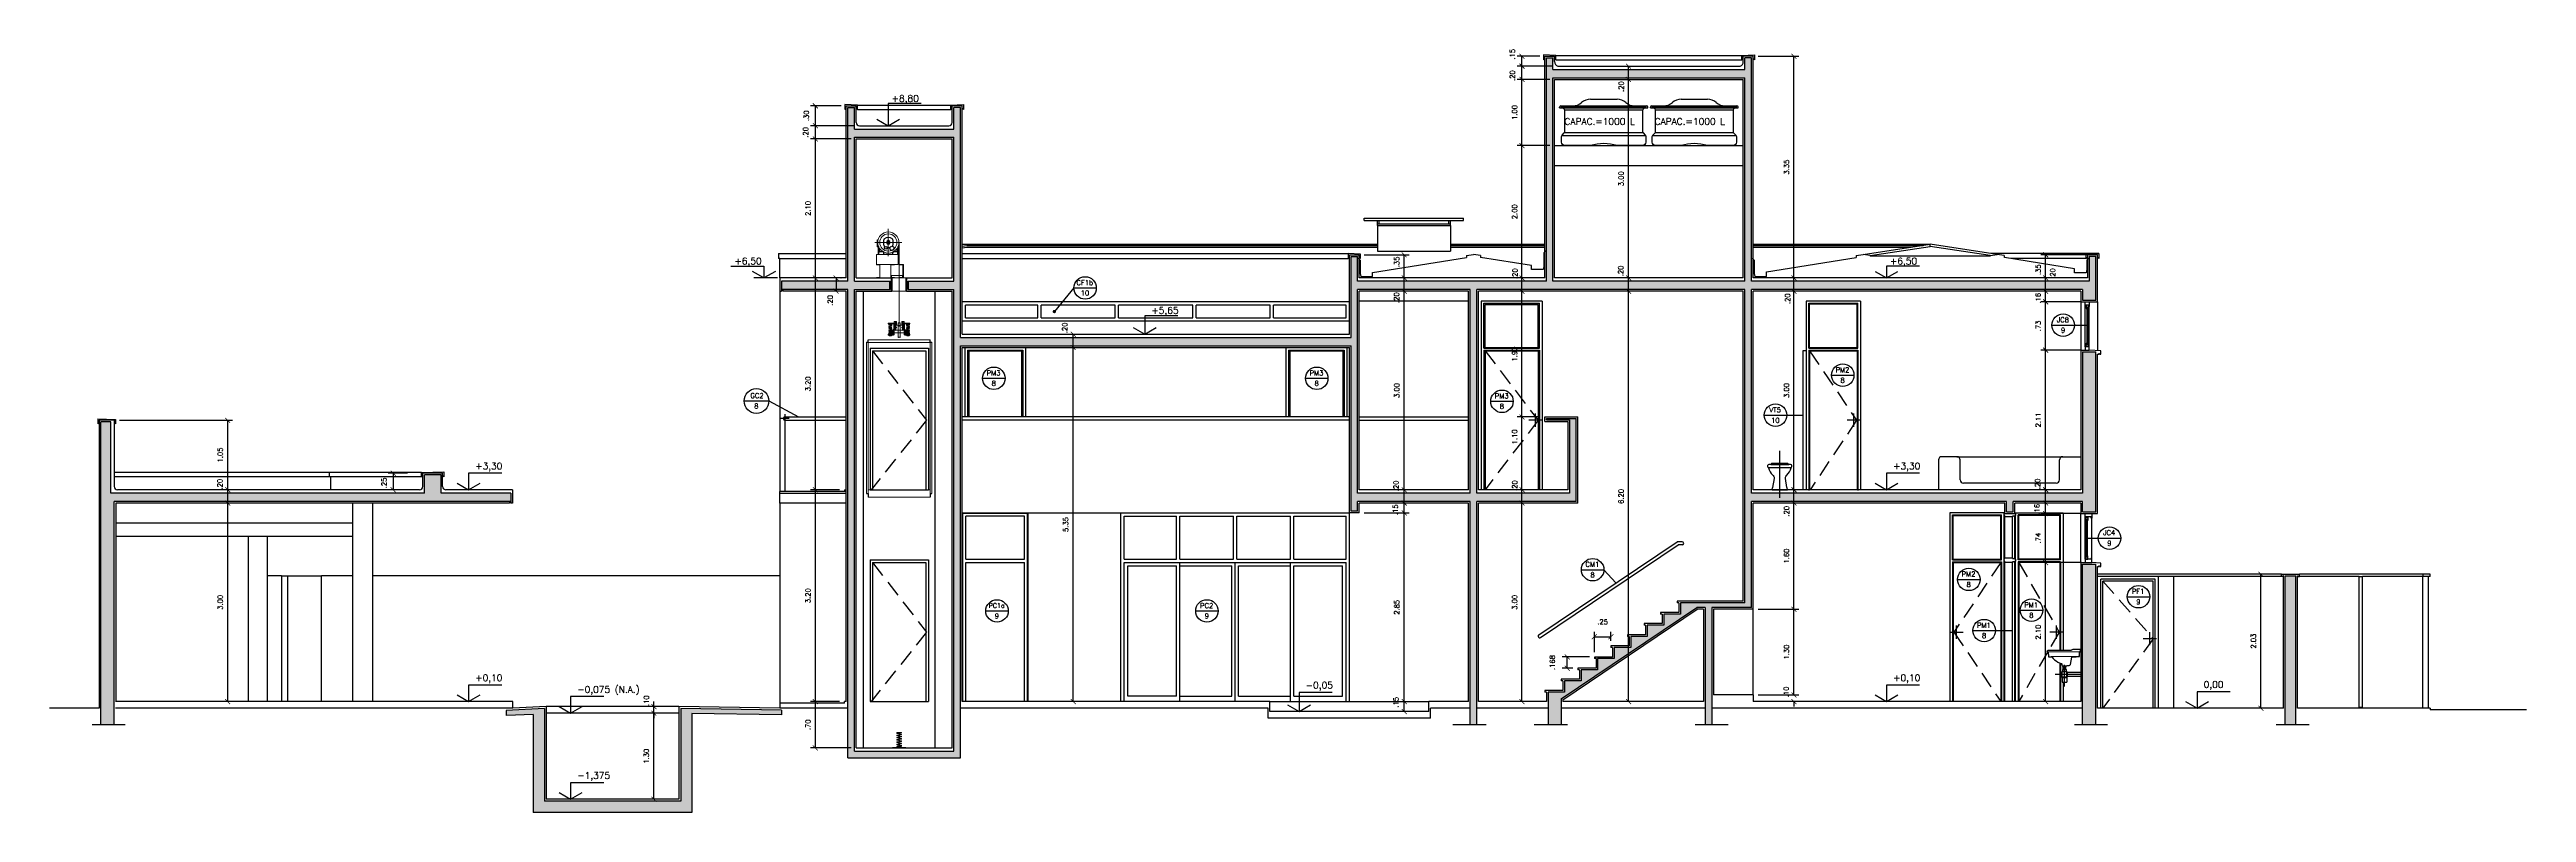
# Model space of a CAD drawing. Header units: millimetres. Extents: x 128 to 761, y 122 to 191.
# Drawn here: x 336.1 to 373.51, y 122.5 to 134.03 of the extents above; entities that cross this region are included whole.
import ezdxf

# ---------------------------------------------------------------- set-up
doc = ezdxf.new("R2010")
doc.units = ezdxf.units.MM
for name, pattern in [('CENTER', [0.6, 0.375, -0.075, 0.075, -0.075]), ('DASHDOT', [1, 0.5, -0.25, 0, -0.25]), ('HIDDEN', [0.375, 0.25, -0.125]), ('PHANTOM2', [31.75, 15.875, -3.175, 3.175, -3.175, 3.175, -3.175])]:
    doc.linetypes.add(name, pattern=pattern)
for name, color, linetype in [('ALV', 5, 'Continuous'), ('CAIX', 2, 'Continuous'), ('CAIXN', 7, 'Continuous'), ('COTAS', 1, 'Continuous'), ('ELEV', 7, 'Continuous'), ('EQUIP', 7, 'Continuous'), ('LPROJ', 7, 'HIDDEN'), ('LVISTA', 1, 'Continuous'), ('LVISTA01', 8, 'Continuous'), ('LVISTA02', 1, 'Continuous'), ('LVISTA025', 3, 'Continuous'), ('NOTAS', 2, 'Continuous'), ('PEÇAS', 7, 'Continuous'), ('PEÇAS50', 8, 'Continuous'), ('REVEST', 2, 'Continuous'), ('SOLID', 8, 'Continuous')]:
    doc.layers.add(name, color=color, linetype=linetype)
doc.styles.add('60-50', font='romans.shx', dxfattribs={"height": 0.075})
doc.styles.add('80-50', font='romans.shx', dxfattribs={"height": 0.1})
doc.dimstyles.new('50', dxfattribs={"dimtxt": 0.1, "dimasz": 2.5, "dimexe": 1.25, "dimexo": 0.625, "dimgap": 0.075, "dimtad": 1, "dimzin": 0, "dimdsep": 46, "dimtxsty": '60-50', "dimcen": 2.5, "dimclrt": 3, "dimadec": 0, "dimazin": 0, "dimtfac": 1, "dimtmove": 0, "dimatfit": 3, "dimfxl": 1, "dimarcsym": 0})

msp = doc.modelspace()

# ---------------------------------------------------------------- texts
at = {"layer": 'CAIXN', "color": 2, "ltscale": 0.5, "attachment_point": 5, "style": '60-50'}
for s, insert, char_height in [('CF1b', (351.7353, 130.5048), 0.075), ('10', (351.7381, 130.3471), 0.075), ('JC8', (366.5087, 129.9433), 0.075), ('9', (366.5115, 129.7856), 0.075), ('PM3', (350.3581, 129.1401), 0.075), ('PM3', (355.2343, 129.1401), 0.075), ('PM2', (363.1787, 129.1869), 0.075), ('GC2', (346.7847, 128.7978), 0.075), ('8', (350.3609, 128.9824), 0.075), ('8', (355.2371, 128.9824), 0.075), ('PM3', (358.032, 128.7923), 0.075), ('8', (363.1815, 129.0292), 0.075), ('8', (346.7749, 128.6402), 0.075), ('8', (358.0348, 128.6346), 0.075), ('VT5', (362.1625, 128.5829), 0.075), ('10', (362.1653, 128.4252), 0.075), ('JC4', (367.2081, 126.726), 0.075), ('9', (367.2108, 126.5683), 0.075), ('CM1', (359.4018, 126.2486), 0.075), ('8', (359.4045, 126.0909), 0.075), ('PM2', (365.0831, 126.102), 0.075), ('8', (365.0859, 125.9444), 0.075), ('PF1', (367.6452, 125.8408), 0.075), ('9', (367.648, 125.6832), 0.075), ('PC1a', (350.4051, 125.6253), 0.07), ('9', (350.4079, 125.4677), 0.075), ('PC2', (353.5761, 125.6253), 0.075), ('9', (353.5788, 125.4677), 0.075), ('PM1', (365.3154, 125.3288), 0.075), ('PM1', (366.0297, 125.6364), 0.075), ('8', (366.0325, 125.4787), 0.075), ('8', (365.3182, 125.1711), 0.075)]:
    msp.add_mtext(s, dxfattribs=dict(at, insert=insert, char_height=char_height))
at = {"layer": 'NOTAS', "color": 3, "style": '80-50'}
for s, p in [('+8,80', (348.8179, 133.2372)), ('CAPAC.=1000 L', (358.9806, 132.8909)), ('CAPAC.=1000 L', (360.3419, 132.8909)), ('+6,50', (346.444, 130.7808)), ('+6,50', (363.8959, 130.7808)), ('+5,65', (352.7406, 130.0346)), ('+3,30', (342.5286, 127.6843)), ('+3,30', (363.9444, 127.6843)), ('+0,10', (342.5286, 124.4843)), ('+0,10', (363.9444, 124.4843)), ('-0,075 (N.A.)', (344.0698, 124.3093)), ('-0,05', (355.0718, 124.3718)), ('0,00', (368.6345, 124.3843)), ('-1,375', (344.0698, 123.0093))]:
    msp.add_text(s, height=0.1, dxfattribs=at).set_placement(p)

# ---------------------------------------------------------------- blocks, each defined once
blk = doc.blocks.new('_ARCHTICK')
at = {"color": 0, "linetype": 'ByBlock', "const_width": 0.15}
blk.add_lwpolyline([(-0.5, -0.5), (0.5, 0.5)], dxfattribs=at)
blk = doc.blocks.new('*D330')
at = {"layer": 'COTAS', "color": 0, "lineweight": -2}
blk.add_line((338.79, 124.175), (338.79, 127.175), dxfattribs=at)
at = {"layer": 'DEFPOINTS', "color": 0}
for p in [(338.79, 127.175), (338.79, 127.175), (338.79, 124.175)]:
    blk.add_point(p, dxfattribs=at)
at = {"layer": 'COTAS', "color": 0, "lineweight": -2, "xscale": 0.075, "yscale": 0.075, "zscale": 0.075}
for p, rotation in [((338.79, 127.175), 90), ((338.79, 124.175), 270)]:
    blk.add_blockref('_ARCHTICK', p, dxfattribs=dict(at, rotation=rotation))
at = {"layer": 'COTAS', "color": 3, "insert": (338.677, 125.675), "char_height": 0.075, "attachment_point": 5, "rotation": 90, "style": '60-50'}
blk.add_mtext('3.00', dxfattribs=at)
blk = doc.blocks.new('*D331')
at = {"layer": 'COTAS', "color": 0, "lineweight": -2}
blk.add_line((338.79, 127.175), (338.79, 127.375), dxfattribs=at)
at = {"layer": 'DEFPOINTS', "color": 0}
for p in [(338.79, 127.375), (338.79, 127.375), (338.79, 127.175)]:
    blk.add_point(p, dxfattribs=at)
at = {"layer": 'COTAS', "color": 0, "lineweight": -2, "xscale": 0.075, "yscale": 0.075, "zscale": 0.075}
for p, rotation in [((338.79, 127.375), 90), ((338.79, 127.175), 270)]:
    blk.add_blockref('_ARCHTICK', p, dxfattribs=dict(at, rotation=rotation))
at = {"layer": 'COTAS', "color": 3, "insert": (338.672, 127.46), "char_height": 0.075, "attachment_point": 5, "rotation": 90, "style": '60-50'}
blk.add_mtext('.20', dxfattribs=at)
blk = doc.blocks.new('*D332')
at = {"layer": 'COTAS', "color": 0, "lineweight": -2}
for p, q in [((337.158, 128.425), (338.865, 128.425)), ((338.79, 127.375), (338.79, 128.425))]:
    blk.add_line(p, q, dxfattribs=at)
at = {"layer": 'DEFPOINTS', "color": 0}
for p in [(337.083, 128.425), (338.79, 128.425), (338.79, 127.375)]:
    blk.add_point(p, dxfattribs=at)
at = {"layer": 'COTAS', "color": 0, "lineweight": -2, "xscale": 0.075, "yscale": 0.075, "zscale": 0.075}
for p, rotation in [((338.79, 128.425), 90), ((338.79, 127.375), 270)]:
    blk.add_blockref('_ARCHTICK', p, dxfattribs=dict(at, rotation=rotation))
at = {"layer": 'COTAS', "color": 3, "insert": (338.677, 127.9), "char_height": 0.075, "attachment_point": 5, "rotation": 90, "style": '60-50'}
blk.add_mtext('1.05', dxfattribs=at)
blk = doc.blocks.new('*D333')
at = {"layer": 'COTAS', "color": 0, "lineweight": -2}
for p, q in [((341.505, 127.625), (341.214, 127.625)), ((341.289, 127.625), (341.289, 127.375)), ((341.455, 127.375), (341.214, 127.375))]:
    blk.add_line(p, q, dxfattribs=at)
at = {"layer": 'DEFPOINTS', "color": 0}
for p in [(341.58, 127.625), (341.289, 127.375), (341.53, 127.375)]:
    blk.add_point(p, dxfattribs=at)
at = {"layer": 'COTAS', "color": 0, "lineweight": -2, "xscale": 0.075, "yscale": 0.075, "zscale": 0.075}
for p, rotation in [((341.289, 127.625), 90), ((341.289, 127.375), 270)]:
    blk.add_blockref('_ARCHTICK', p, dxfattribs=dict(at, rotation=rotation))
at = {"layer": 'COTAS', "color": 3, "insert": (341.151, 127.478), "char_height": 0.075, "attachment_point": 5, "rotation": 90, "style": '60-50'}
blk.add_mtext('.25', dxfattribs=at)
blk = doc.blocks.new('*D334')
at = {"layer": 'COTAS', "color": 0, "lineweight": -2}
blk.add_line((345.226, 122.7), (345.226, 124), dxfattribs=at)
at = {"layer": 'DEFPOINTS', "color": 0}
for p in [(345.226, 124), (345.226, 124), (345.226, 122.7)]:
    blk.add_point(p, dxfattribs=at)
at = {"layer": 'COTAS', "color": 0, "lineweight": -2, "xscale": 0.075, "yscale": 0.075, "zscale": 0.075}
for p, rotation in [((345.226, 124), 90), ((345.226, 122.7), 270)]:
    blk.add_blockref('_ARCHTICK', p, dxfattribs=dict(at, rotation=rotation))
at = {"layer": 'COTAS', "color": 3, "insert": (345.114, 123.35), "char_height": 0.075, "attachment_point": 5, "rotation": 90, "style": '60-50'}
blk.add_mtext('1.30', dxfattribs=at)
blk = doc.blocks.new('*D335')
at = {"layer": 'COTAS', "color": 0, "lineweight": -2}
for p, q in [((345.226, 124.1), (345.226, 124.175)), ((345.226, 124), (345.226, 124.1)), ((345.226, 124), (345.226, 123.925))]:
    blk.add_line(p, q, dxfattribs=at)
at = {"layer": 'DEFPOINTS', "color": 0}
for p in [(345.226, 124.1), (345.226, 124.1), (345.226, 124)]:
    blk.add_point(p, dxfattribs=at)
at = {"layer": 'COTAS', "color": 0, "lineweight": -2, "xscale": 0.075, "yscale": 0.075, "zscale": 0.075}
for p, rotation in [((345.226, 124.1), 270), ((345.226, 124), 90)]:
    blk.add_blockref('_ARCHTICK', p, dxfattribs=dict(at, rotation=rotation))
at = {"layer": 'COTAS', "color": 3, "insert": (345.115, 124.188), "char_height": 0.075, "attachment_point": 5, "rotation": 90, "style": '60-50'}
blk.add_mtext('.10', dxfattribs=at)
blk = doc.blocks.new('*D336')
at = {"layer": 'COTAS', "color": 0, "lineweight": -2}
for p, q in [((348.032, 124.175), (347.591, 124.175)), ((347.666, 123.475), (347.666, 124.175)), ((348.207, 123.475), (347.591, 123.475))]:
    blk.add_line(p, q, dxfattribs=at)
at = {"layer": 'DEFPOINTS', "color": 0}
for p in [(347.666, 124.175), (348.107, 124.175), (348.282, 123.475)]:
    blk.add_point(p, dxfattribs=at)
at = {"layer": 'COTAS', "color": 0, "lineweight": -2, "xscale": 0.075, "yscale": 0.075, "zscale": 0.075}
for p, rotation in [((347.666, 124.175), 90), ((347.666, 123.475), 270)]:
    blk.add_blockref('_ARCHTICK', p, dxfattribs=dict(at, rotation=rotation))
at = {"layer": 'COTAS', "color": 3, "insert": (347.554, 123.825), "char_height": 0.075, "attachment_point": 5, "rotation": 90, "style": '60-50'}
blk.add_mtext('.70', dxfattribs=at)
blk = doc.blocks.new('*D337')
at = {"layer": 'COTAS', "color": 0, "lineweight": -2}
for p, q in [((348.032, 127.375), (347.591, 127.375)), ((347.666, 124.175), (347.666, 127.375))]:
    blk.add_line(p, q, dxfattribs=at)
at = {"layer": 'DEFPOINTS', "color": 0}
for p in [(347.666, 127.375), (348.107, 127.375), (348.107, 124.175)]:
    blk.add_point(p, dxfattribs=at)
at = {"layer": 'COTAS', "color": 0, "lineweight": -2, "xscale": 0.075, "yscale": 0.075, "zscale": 0.075}
for p, rotation in [((347.666, 127.375), 90), ((347.666, 124.175), 270)]:
    blk.add_blockref('_ARCHTICK', p, dxfattribs=dict(at, rotation=rotation))
at = {"layer": 'COTAS', "color": 3, "insert": (347.554, 125.775), "char_height": 0.075, "attachment_point": 5, "rotation": 90, "style": '60-50'}
blk.add_mtext('3.20', dxfattribs=at)
blk = doc.blocks.new('*D338')
at = {"layer": 'COTAS', "color": 0, "lineweight": -2}
blk.add_line((347.666, 127.375), (347.666, 130.575), dxfattribs=at)
at = {"layer": 'DEFPOINTS', "color": 0}
for p in [(347.666, 130.575), (347.666, 130.575), (348.107, 127.375)]:
    blk.add_point(p, dxfattribs=at)
at = {"layer": 'COTAS', "color": 0, "lineweight": -2, "xscale": 0.075, "yscale": 0.075, "zscale": 0.075}
for p, rotation in [((347.666, 130.575), 90), ((347.666, 127.375), 270)]:
    blk.add_blockref('_ARCHTICK', p, dxfattribs=dict(at, rotation=rotation))
at = {"layer": 'COTAS', "color": 3, "insert": (347.554, 128.975), "char_height": 0.075, "attachment_point": 5, "rotation": 90, "style": '60-50'}
blk.add_mtext('3.20', dxfattribs=at)
blk = doc.blocks.new('*D339')
at = {"layer": 'COTAS', "color": 0, "lineweight": -2}
for p, q in [((348.207, 132.675), (347.591, 132.675)), ((347.666, 130.575), (347.666, 132.675))]:
    blk.add_line(p, q, dxfattribs=at)
at = {"layer": 'DEFPOINTS', "color": 0}
for p in [(347.666, 132.675), (348.282, 132.675), (347.666, 130.575)]:
    blk.add_point(p, dxfattribs=at)
at = {"layer": 'COTAS', "color": 0, "lineweight": -2, "xscale": 0.075, "yscale": 0.075, "zscale": 0.075}
for p, rotation in [((347.666, 132.675), 90), ((347.666, 130.575), 270)]:
    blk.add_blockref('_ARCHTICK', p, dxfattribs=dict(at, rotation=rotation))
at = {"layer": 'COTAS', "color": 3, "insert": (347.554, 131.625), "char_height": 0.075, "attachment_point": 5, "rotation": 90, "style": '60-50'}
blk.add_mtext('2.10', dxfattribs=at)
blk = doc.blocks.new('*D340')
at = {"layer": 'COTAS', "color": 0, "lineweight": -2}
for p, q in [((348.257, 132.875), (347.591, 132.875)), ((347.666, 132.675), (347.666, 132.875))]:
    blk.add_line(p, q, dxfattribs=at)
at = {"layer": 'DEFPOINTS', "color": 0}
for p in [(347.666, 132.875), (348.332, 132.875), (348.282, 132.675)]:
    blk.add_point(p, dxfattribs=at)
at = {"layer": 'COTAS', "color": 0, "lineweight": -2, "xscale": 0.075, "yscale": 0.075, "zscale": 0.075}
for p, rotation in [((347.666, 132.875), 90), ((347.666, 132.675), 270)]:
    blk.add_blockref('_ARCHTICK', p, dxfattribs=dict(at, rotation=rotation))
at = {"layer": 'COTAS', "color": 3, "insert": (347.518, 132.775), "char_height": 0.075, "attachment_point": 5, "rotation": 90, "style": '60-50'}
blk.add_mtext('.20', dxfattribs=at)
blk = doc.blocks.new('*D341')
at = {"layer": 'COTAS', "color": 0, "lineweight": -2}
for p, q in [((348.057, 133.175), (347.591, 133.175)), ((347.666, 132.875), (347.666, 133.175))]:
    blk.add_line(p, q, dxfattribs=at)
at = {"layer": 'DEFPOINTS', "color": 0}
for p in [(347.666, 133.175), (348.132, 133.175), (348.332, 132.875)]:
    blk.add_point(p, dxfattribs=at)
at = {"layer": 'COTAS', "color": 0, "lineweight": -2, "xscale": 0.075, "yscale": 0.075, "zscale": 0.075}
for p, rotation in [((347.666, 133.175), 90), ((347.666, 132.875), 270)]:
    blk.add_blockref('_ARCHTICK', p, dxfattribs=dict(at, rotation=rotation))
at = {"layer": 'COTAS', "color": 3, "insert": (347.531, 133.025), "char_height": 0.075, "attachment_point": 5, "rotation": 90, "style": '60-50'}
blk.add_mtext('.30', dxfattribs=at)
blk = doc.blocks.new('*D342')
at = {"layer": 'COTAS', "color": 0, "lineweight": -2}
blk.add_line((351.56, 124.175), (351.56, 129.525), dxfattribs=at)
at = {"layer": 'DEFPOINTS', "color": 0}
for p in [(351.56, 129.525), (351.56, 129.525), (351.56, 124.175)]:
    blk.add_point(p, dxfattribs=at)
at = {"layer": 'COTAS', "color": 0, "lineweight": -2, "xscale": 0.075, "yscale": 0.075, "zscale": 0.075}
for p, rotation in [((351.56, 129.525), 90), ((351.56, 124.175), 270)]:
    blk.add_blockref('_ARCHTICK', p, dxfattribs=dict(at, rotation=rotation))
at = {"layer": 'COTAS', "color": 3, "insert": (351.448, 126.85), "char_height": 0.075, "attachment_point": 5, "rotation": 90, "style": '60-50'}
blk.add_mtext('5.35', dxfattribs=at)
blk = doc.blocks.new('*D343')
at = {"layer": 'COTAS', "color": 0, "lineweight": -2}
blk.add_line((351.56, 129.525), (351.56, 129.725), dxfattribs=at)
at = {"layer": 'DEFPOINTS', "color": 0}
for p in [(351.56, 129.725), (351.56, 129.725), (351.56, 129.525)]:
    blk.add_point(p, dxfattribs=at)
at = {"layer": 'COTAS', "color": 0, "lineweight": -2, "xscale": 0.075, "yscale": 0.075, "zscale": 0.075}
for p, rotation in [((351.56, 129.725), 90), ((351.56, 129.525), 270)]:
    blk.add_blockref('_ARCHTICK', p, dxfattribs=dict(at, rotation=rotation))
at = {"layer": 'COTAS', "color": 3, "insert": (351.433, 129.821), "char_height": 0.075, "attachment_point": 5, "rotation": 90, "style": '60-50'}
blk.add_mtext('.20', dxfattribs=at)
blk = doc.blocks.new('*D344')
at = {"layer": 'COTAS', "color": 0, "lineweight": -2}
for p, q in [((347.979, 130.575), (347.979, 130.375)), ((348.052, 130.575), (348.054, 130.575))]:
    blk.add_line(p, q, dxfattribs=at)
at = {"layer": 'DEFPOINTS', "color": 0}
for p in [(347.977, 130.575), (347.979, 130.375), (347.979, 130.375)]:
    blk.add_point(p, dxfattribs=at)
at = {"layer": 'COTAS', "color": 0, "lineweight": -2, "xscale": 0.075, "yscale": 0.075, "zscale": 0.075}
for p, rotation in [((347.979, 130.575), 90), ((347.979, 130.375), 270)]:
    blk.add_blockref('_ARCHTICK', p, dxfattribs=dict(at, rotation=rotation))
at = {"layer": 'COTAS', "color": 3, "insert": (347.89, 130.236), "char_height": 0.075, "attachment_point": 5, "rotation": 90, "style": '60-50'}
blk.add_mtext('.20', dxfattribs=at)
blk = doc.blocks.new('*D345')
at = {"layer": 'COTAS', "color": 0, "lineweight": -2}
blk.add_line((356.56, 124.025), (356.56, 124.175), dxfattribs=at)
at = {"layer": 'DEFPOINTS', "color": 0}
for p in [(356.56, 124.175), (356.56, 124.175), (356.56, 124.025)]:
    blk.add_point(p, dxfattribs=at)
at = {"layer": 'COTAS', "color": 0, "lineweight": -2, "xscale": 0.075, "yscale": 0.075, "zscale": 0.075}
for p, rotation in [((356.56, 124.175), 90), ((356.56, 124.025), 270)]:
    blk.add_blockref('_ARCHTICK', p, dxfattribs=dict(at, rotation=rotation))
at = {"layer": 'COTAS', "color": 3, "insert": (356.434, 124.164), "char_height": 0.075, "attachment_point": 5, "rotation": 90, "style": '60-50'}
blk.add_mtext('.15', dxfattribs=at)
blk = doc.blocks.new('*D346')
at = {"layer": 'COTAS', "color": 0, "lineweight": -2}
for p, q in [((355.957, 127.025), (356.635, 127.025)), ((356.56, 124.175), (356.56, 127.025))]:
    blk.add_line(p, q, dxfattribs=at)
at = {"layer": 'DEFPOINTS', "color": 0}
for p in [(355.882, 127.025), (356.56, 127.025), (356.56, 124.175)]:
    blk.add_point(p, dxfattribs=at)
at = {"layer": 'COTAS', "color": 0, "lineweight": -2, "xscale": 0.075, "yscale": 0.075, "zscale": 0.075}
for p, rotation in [((356.56, 127.025), 90), ((356.56, 124.175), 270)]:
    blk.add_blockref('_ARCHTICK', p, dxfattribs=dict(at, rotation=rotation))
at = {"layer": 'COTAS', "color": 3, "insert": (356.448, 125.6), "char_height": 0.075, "attachment_point": 5, "rotation": 90, "style": '60-50'}
blk.add_mtext('2.85', dxfattribs=at)
blk = doc.blocks.new('*D347')
at = {"layer": 'COTAS', "color": 0, "lineweight": -2}
blk.add_line((356.56, 127.025), (356.56, 127.175), dxfattribs=at)
at = {"layer": 'DEFPOINTS', "color": 0}
for p in [(355.882, 127.025), (356.56, 127.175), (356.56, 127.175)]:
    blk.add_point(p, dxfattribs=at)
at = {"layer": 'COTAS', "color": 0, "lineweight": -2, "xscale": 0.075, "yscale": 0.075, "zscale": 0.075}
for p, rotation in [((356.56, 127.175), 90), ((356.56, 127.025), 270)]:
    blk.add_blockref('_ARCHTICK', p, dxfattribs=dict(at, rotation=rotation))
at = {"layer": 'COTAS', "color": 3, "insert": (356.425, 127.073), "char_height": 0.075, "attachment_point": 5, "rotation": 90, "style": '60-50'}
blk.add_mtext('.15', dxfattribs=at)
blk = doc.blocks.new('*D348')
at = {"layer": 'COTAS', "color": 0, "lineweight": -2}
blk.add_line((356.56, 127.175), (356.56, 127.375), dxfattribs=at)
at = {"layer": 'DEFPOINTS', "color": 0}
for p in [(356.56, 127.375), (356.56, 127.375), (356.56, 127.175)]:
    blk.add_point(p, dxfattribs=at)
at = {"layer": 'COTAS', "color": 0, "lineweight": -2, "xscale": 0.075, "yscale": 0.075, "zscale": 0.075}
for p, rotation in [((356.56, 127.375), 90), ((356.56, 127.175), 270)]:
    blk.add_blockref('_ARCHTICK', p, dxfattribs=dict(at, rotation=rotation))
at = {"layer": 'COTAS', "color": 3, "insert": (356.436, 127.434), "char_height": 0.075, "attachment_point": 5, "rotation": 90, "style": '60-50'}
blk.add_mtext('.20', dxfattribs=at)
blk = doc.blocks.new('*D349')
at = {"layer": 'COTAS', "color": 0, "lineweight": -2}
blk.add_line((356.56, 127.375), (356.56, 130.375), dxfattribs=at)
at = {"layer": 'DEFPOINTS', "color": 0}
for p in [(356.56, 130.375), (356.56, 130.375), (356.56, 127.375)]:
    blk.add_point(p, dxfattribs=at)
at = {"layer": 'COTAS', "color": 0, "lineweight": -2, "xscale": 0.075, "yscale": 0.075, "zscale": 0.075}
for p, rotation in [((356.56, 130.375), 90), ((356.56, 127.375), 270)]:
    blk.add_blockref('_ARCHTICK', p, dxfattribs=dict(at, rotation=rotation))
at = {"layer": 'COTAS', "color": 3, "insert": (356.448, 128.875), "char_height": 0.075, "attachment_point": 5, "rotation": 90, "style": '60-50'}
blk.add_mtext('3.00', dxfattribs=at)
blk = doc.blocks.new('*D350')
at = {"layer": 'COTAS', "color": 0, "lineweight": -2}
blk.add_line((356.56, 130.375), (356.56, 130.575), dxfattribs=at)
at = {"layer": 'DEFPOINTS', "color": 0}
for p in [(356.56, 130.575), (356.56, 130.575), (356.56, 130.375)]:
    blk.add_point(p, dxfattribs=at)
at = {"layer": 'COTAS', "color": 0, "lineweight": -2, "xscale": 0.075, "yscale": 0.075, "zscale": 0.075}
for p, rotation in [((356.56, 130.575), 90), ((356.56, 130.375), 270)]:
    blk.add_blockref('_ARCHTICK', p, dxfattribs=dict(at, rotation=rotation))
at = {"layer": 'COTAS', "color": 3, "insert": (356.444, 130.278), "char_height": 0.075, "attachment_point": 5, "rotation": 90, "style": '60-50'}
blk.add_mtext('.20', dxfattribs=at)
blk = doc.blocks.new('*D351')
at = {"layer": 'COTAS', "color": 0, "lineweight": -2}
for p, q in [((355.957, 130.925), (356.635, 130.925)), ((356.56, 130.575), (356.56, 130.925))]:
    blk.add_line(p, q, dxfattribs=at)
at = {"layer": 'DEFPOINTS', "color": 0}
for p in [(355.882, 130.925), (356.56, 130.925), (356.56, 130.575)]:
    blk.add_point(p, dxfattribs=at)
at = {"layer": 'COTAS', "color": 0, "lineweight": -2, "xscale": 0.075, "yscale": 0.075, "zscale": 0.075}
for p, rotation in [((356.56, 130.925), 90), ((356.56, 130.575), 270)]:
    blk.add_blockref('_ARCHTICK', p, dxfattribs=dict(at, rotation=rotation))
at = {"layer": 'COTAS', "color": 3, "insert": (356.448, 130.818), "char_height": 0.075, "attachment_point": 5, "rotation": 90, "style": '60-50'}
blk.add_mtext('.35', dxfattribs=at)
blk = doc.blocks.new('*D352')
at = {"layer": 'COTAS', "color": 0, "lineweight": -2}
blk.add_line((358.339, 124.175), (358.339, 127.175), dxfattribs=at)
at = {"layer": 'DEFPOINTS', "color": 0}
for p in [(358.339, 127.175), (358.339, 127.175), (358.339, 124.175)]:
    blk.add_point(p, dxfattribs=at)
at = {"layer": 'COTAS', "color": 0, "lineweight": -2, "xscale": 0.075, "yscale": 0.075, "zscale": 0.075}
for p, rotation in [((358.339, 127.175), 90), ((358.339, 124.175), 270)]:
    blk.add_blockref('_ARCHTICK', p, dxfattribs=dict(at, rotation=rotation))
at = {"layer": 'COTAS', "color": 3, "insert": (358.227, 125.675), "char_height": 0.075, "attachment_point": 5, "rotation": 90, "style": '60-50'}
blk.add_mtext('3.00', dxfattribs=at)
blk = doc.blocks.new('*D353')
at = {"layer": 'COTAS', "color": 0, "lineweight": -2}
blk.add_line((358.339, 127.175), (358.339, 127.375), dxfattribs=at)
at = {"layer": 'DEFPOINTS', "color": 0}
for p in [(358.339, 127.375), (358.339, 127.375), (358.339, 127.175)]:
    blk.add_point(p, dxfattribs=at)
at = {"layer": 'COTAS', "color": 0, "lineweight": -2, "xscale": 0.075, "yscale": 0.075, "zscale": 0.075}
for p, rotation in [((358.339, 127.375), 90), ((358.339, 127.175), 270)]:
    blk.add_blockref('_ARCHTICK', p, dxfattribs=dict(at, rotation=rotation))
at = {"layer": 'COTAS', "color": 3, "insert": (358.23, 127.438), "char_height": 0.075, "attachment_point": 5, "rotation": 90, "style": '60-50'}
blk.add_mtext('.20', dxfattribs=at)
blk = doc.blocks.new('*D354')
at = {"layer": 'COTAS', "color": 0, "lineweight": -2}
for p, q in [((358.607, 128.475), (358.264, 128.475)), ((358.339, 127.375), (358.339, 128.475))]:
    blk.add_line(p, q, dxfattribs=at)
at = {"layer": 'DEFPOINTS', "color": 0}
for p in [(358.339, 128.475), (358.682, 128.475), (358.339, 127.375)]:
    blk.add_point(p, dxfattribs=at)
at = {"layer": 'COTAS', "color": 0, "lineweight": -2, "xscale": 0.075, "yscale": 0.075, "zscale": 0.075}
for p, rotation in [((358.339, 128.475), 90), ((358.339, 127.375), 270)]:
    blk.add_blockref('_ARCHTICK', p, dxfattribs=dict(at, rotation=rotation))
at = {"layer": 'COTAS', "color": 3, "insert": (358.227, 128.174), "char_height": 0.075, "attachment_point": 5, "rotation": 90, "style": '60-50'}
blk.add_mtext('1.10', dxfattribs=at)
blk = doc.blocks.new('*D355')
at = {"layer": 'COTAS', "color": 0, "lineweight": -2}
for p, q in [((359.357, 124.849), (358.948, 124.849)), ((359.107, 124.68), (358.948, 124.68)), ((359.023, 124.68), (359.023, 124.849))]:
    blk.add_line(p, q, dxfattribs=at)
at = {"layer": 'DEFPOINTS', "color": 0}
for p in [(359.023, 124.849), (359.182, 124.68), (359.432, 124.849)]:
    blk.add_point(p, dxfattribs=at)
at = {"layer": 'COTAS', "color": 0, "lineweight": -2, "xscale": 0.075, "yscale": 0.075, "zscale": 0.075}
for p, rotation in [((359.023, 124.849), 90), ((359.023, 124.68), 270)]:
    blk.add_blockref('_ARCHTICK', p, dxfattribs=dict(at, rotation=rotation))
at = {"layer": 'COTAS', "color": 3, "insert": (358.798, 124.765), "char_height": 0.075, "attachment_point": 5, "rotation": 90, "style": '60-50'}
blk.add_mtext('.168', dxfattribs=at)
blk = doc.blocks.new('*D356')
at = {"layer": 'COTAS', "color": 0, "lineweight": -2}
for p, q in [((359.432, 124.924), (359.432, 125.23)), ((359.432, 125.155), (359.682, 125.155)), ((359.682, 125.092), (359.682, 125.23))]:
    blk.add_line(p, q, dxfattribs=at)
at = {"layer": 'DEFPOINTS', "color": 0}
for p in [(359.682, 125.155), (359.682, 125.017), (359.432, 124.849)]:
    blk.add_point(p, dxfattribs=at)
at = {"layer": 'COTAS', "color": 0, "lineweight": -2, "xscale": 0.075, "yscale": 0.075, "zscale": 0.075, "rotation": 180}
blk.add_blockref('_ARCHTICK', (359.432, 125.155), dxfattribs=at)
at = {"layer": 'COTAS', "color": 0, "lineweight": -2, "xscale": 0.075, "yscale": 0.075, "zscale": 0.075}
blk.add_blockref('_ARCHTICK', (359.682, 125.155), dxfattribs=at)
at = {"layer": 'COTAS', "color": 3, "insert": (359.557, 125.38), "char_height": 0.075, "attachment_point": 5, "style": '60-50'}
blk.add_mtext('.25', dxfattribs=at)
blk = doc.blocks.new('*D357')
at = {"layer": 'COTAS', "color": 0, "lineweight": -2}
blk.add_line((358.339, 128.475), (358.339, 130.375), dxfattribs=at)
at = {"layer": 'DEFPOINTS', "color": 0}
for p in [(358.339, 130.375), (358.339, 130.375), (358.339, 128.475)]:
    blk.add_point(p, dxfattribs=at)
at = {"layer": 'COTAS', "color": 0, "lineweight": -2, "xscale": 0.075, "yscale": 0.075, "zscale": 0.075}
for p, rotation in [((358.339, 130.375), 90), ((358.339, 128.475), 270)]:
    blk.add_blockref('_ARCHTICK', p, dxfattribs=dict(at, rotation=rotation))
at = {"layer": 'COTAS', "color": 3, "insert": (358.227, 129.425), "char_height": 0.075, "attachment_point": 5, "rotation": 90, "style": '60-50'}
blk.add_mtext('1.90', dxfattribs=at)
blk = doc.blocks.new('*D358')
at = {"layer": 'COTAS', "color": 0, "lineweight": -2}
blk.add_line((358.339, 130.375), (358.339, 130.575), dxfattribs=at)
at = {"layer": 'DEFPOINTS', "color": 0}
for p in [(358.339, 130.575), (358.339, 130.575), (358.339, 130.375)]:
    blk.add_point(p, dxfattribs=at)
at = {"layer": 'COTAS', "color": 0, "lineweight": -2, "xscale": 0.075, "yscale": 0.075, "zscale": 0.075}
for p, rotation in [((358.339, 130.575), 90), ((358.339, 130.375), 270)]:
    blk.add_blockref('_ARCHTICK', p, dxfattribs=dict(at, rotation=rotation))
at = {"layer": 'COTAS', "color": 3, "insert": (358.233, 130.64), "char_height": 0.075, "attachment_point": 5, "rotation": 90, "style": '60-50'}
blk.add_mtext('.20', dxfattribs=at)
blk = doc.blocks.new('*D359')
at = {"layer": 'COTAS', "color": 0, "lineweight": -2}
for p, q in [((358.757, 132.575), (358.264, 132.575)), ((358.339, 130.575), (358.339, 132.575))]:
    blk.add_line(p, q, dxfattribs=at)
at = {"layer": 'DEFPOINTS', "color": 0}
for p in [(358.339, 132.575), (358.832, 132.575), (358.339, 130.575)]:
    blk.add_point(p, dxfattribs=at)
at = {"layer": 'COTAS', "color": 0, "lineweight": -2, "xscale": 0.075, "yscale": 0.075, "zscale": 0.075}
for p, rotation in [((358.339, 132.575), 90), ((358.339, 130.575), 270)]:
    blk.add_blockref('_ARCHTICK', p, dxfattribs=dict(at, rotation=rotation))
at = {"layer": 'COTAS', "color": 3, "insert": (358.227, 131.575), "char_height": 0.075, "attachment_point": 5, "rotation": 90, "style": '60-50'}
blk.add_mtext('2.00', dxfattribs=at)
blk = doc.blocks.new('*D360')
at = {"layer": 'COTAS', "color": 0, "lineweight": -2}
for p, q in [((358.757, 133.575), (358.264, 133.575)), ((358.339, 132.575), (358.339, 133.575))]:
    blk.add_line(p, q, dxfattribs=at)
at = {"layer": 'DEFPOINTS', "color": 0}
for p in [(358.339, 133.575), (358.832, 133.575), (358.832, 132.575)]:
    blk.add_point(p, dxfattribs=at)
at = {"layer": 'COTAS', "color": 0, "lineweight": -2, "xscale": 0.075, "yscale": 0.075, "zscale": 0.075}
for p, rotation in [((358.339, 133.575), 90), ((358.339, 132.575), 270)]:
    blk.add_blockref('_ARCHTICK', p, dxfattribs=dict(at, rotation=rotation))
at = {"layer": 'COTAS', "color": 3, "insert": (358.227, 133.075), "char_height": 0.075, "attachment_point": 5, "rotation": 90, "style": '60-50'}
blk.add_mtext('1.00', dxfattribs=at)
blk = doc.blocks.new('*D361')
at = {"layer": 'COTAS', "color": 0, "lineweight": -2}
for p, q in [((358.807, 133.775), (358.264, 133.775)), ((358.339, 133.575), (358.339, 133.775))]:
    blk.add_line(p, q, dxfattribs=at)
at = {"layer": 'DEFPOINTS', "color": 0}
for p in [(358.339, 133.775), (358.832, 133.575), (358.882, 133.775)]:
    blk.add_point(p, dxfattribs=at)
at = {"layer": 'COTAS', "color": 0, "lineweight": -2, "xscale": 0.075, "yscale": 0.075, "zscale": 0.075}
for p, rotation in [((358.339, 133.775), 90), ((358.339, 133.575), 270)]:
    blk.add_blockref('_ARCHTICK', p, dxfattribs=dict(at, rotation=rotation))
at = {"layer": 'COTAS', "color": 3, "insert": (358.195, 133.632), "char_height": 0.075, "attachment_point": 5, "rotation": 90, "style": '60-50'}
blk.add_mtext('.20', dxfattribs=at)
blk = doc.blocks.new('*D362')
at = {"layer": 'COTAS', "color": 0, "lineweight": -2}
for p, q in [((358.607, 133.925), (358.264, 133.925)), ((358.339, 133.775), (358.339, 133.925))]:
    blk.add_line(p, q, dxfattribs=at)
at = {"layer": 'DEFPOINTS', "color": 0}
for p in [(358.339, 133.925), (358.682, 133.925), (358.882, 133.775)]:
    blk.add_point(p, dxfattribs=at)
at = {"layer": 'COTAS', "color": 0, "lineweight": -2, "xscale": 0.075, "yscale": 0.075, "zscale": 0.075}
for p, rotation in [((358.339, 133.925), 90), ((358.339, 133.775), 270)]:
    blk.add_blockref('_ARCHTICK', p, dxfattribs=dict(at, rotation=rotation))
at = {"layer": 'COTAS', "color": 3, "insert": (358.195, 133.955), "char_height": 0.075, "attachment_point": 5, "rotation": 90, "style": '60-50'}
blk.add_mtext('.15', dxfattribs=at)
blk = doc.blocks.new('*D363')
at = {"layer": 'COTAS', "color": 0, "lineweight": -2}
blk.add_line((359.948, 124.175), (359.948, 130.375), dxfattribs=at)
at = {"layer": 'DEFPOINTS', "color": 0}
for p in [(359.948, 130.375), (359.948, 130.375), (359.948, 124.175)]:
    blk.add_point(p, dxfattribs=at)
at = {"layer": 'COTAS', "color": 0, "lineweight": -2, "xscale": 0.075, "yscale": 0.075, "zscale": 0.075}
for p, rotation in [((359.948, 130.375), 90), ((359.948, 124.175), 270)]:
    blk.add_blockref('_ARCHTICK', p, dxfattribs=dict(at, rotation=rotation))
at = {"layer": 'COTAS', "color": 3, "insert": (359.836, 127.275), "char_height": 0.075, "attachment_point": 5, "rotation": 90, "style": '60-50'}
blk.add_mtext('6.20', dxfattribs=at)
blk = doc.blocks.new('*D364')
at = {"layer": 'COTAS', "color": 0, "lineweight": -2}
blk.add_line((359.948, 130.375), (359.948, 130.575), dxfattribs=at)
at = {"layer": 'DEFPOINTS', "color": 0}
for p in [(359.948, 130.575), (359.948, 130.575), (359.948, 130.375)]:
    blk.add_point(p, dxfattribs=at)
at = {"layer": 'COTAS', "color": 0, "lineweight": -2, "xscale": 0.075, "yscale": 0.075, "zscale": 0.075}
for p, rotation in [((359.948, 130.575), 90), ((359.948, 130.375), 270)]:
    blk.add_blockref('_ARCHTICK', p, dxfattribs=dict(at, rotation=rotation))
at = {"layer": 'COTAS', "color": 3, "insert": (359.831, 130.681), "char_height": 0.075, "attachment_point": 5, "rotation": 90, "style": '60-50'}
blk.add_mtext('.20', dxfattribs=at)
blk = doc.blocks.new('*D365')
at = {"layer": 'COTAS', "color": 0, "lineweight": -2}
blk.add_line((359.948, 130.575), (359.948, 133.575), dxfattribs=at)
at = {"layer": 'DEFPOINTS', "color": 0}
for p in [(359.948, 133.575), (359.948, 133.575), (359.948, 130.575)]:
    blk.add_point(p, dxfattribs=at)
at = {"layer": 'COTAS', "color": 0, "lineweight": -2, "xscale": 0.075, "yscale": 0.075, "zscale": 0.075}
for p, rotation in [((359.948, 133.575), 90), ((359.948, 130.575), 270)]:
    blk.add_blockref('_ARCHTICK', p, dxfattribs=dict(at, rotation=rotation))
at = {"layer": 'COTAS', "color": 3, "insert": (359.836, 132.075), "char_height": 0.075, "attachment_point": 5, "rotation": 90, "style": '60-50'}
blk.add_mtext('3.00', dxfattribs=at)
blk = doc.blocks.new('*D366')
at = {"layer": 'COTAS', "color": 0, "lineweight": -2}
blk.add_line((359.948, 133.575), (359.948, 133.775), dxfattribs=at)
at = {"layer": 'DEFPOINTS', "color": 0}
for p in [(359.948, 133.775), (359.948, 133.775), (359.948, 133.575)]:
    blk.add_point(p, dxfattribs=at)
at = {"layer": 'COTAS', "color": 0, "lineweight": -2, "xscale": 0.075, "yscale": 0.075, "zscale": 0.075}
for p, rotation in [((359.948, 133.775), 90), ((359.948, 133.575), 270)]:
    blk.add_blockref('_ARCHTICK', p, dxfattribs=dict(at, rotation=rotation))
at = {"layer": 'COTAS', "color": 3, "insert": (359.838, 133.467), "char_height": 0.075, "attachment_point": 5, "rotation": 90, "style": '60-50'}
blk.add_mtext('.20', dxfattribs=at)
blk = doc.blocks.new('*D367')
at = {"layer": 'COTAS', "color": 0, "lineweight": -2}
for p, q in [((361.907, 124.275), (362.522, 124.275)), ((362.447, 124.275), (362.447, 124.35)), ((362.447, 124.175), (362.447, 124.1))]:
    blk.add_line(p, q, dxfattribs=at)
at = {"layer": 'DEFPOINTS', "color": 0}
for p in [(361.832, 124.275), (362.447, 124.275), (362.447, 124.175)]:
    blk.add_point(p, dxfattribs=at)
at = {"layer": 'COTAS', "color": 0, "lineweight": -2, "xscale": 0.075, "yscale": 0.075, "zscale": 0.075}
for p, rotation in [((362.447, 124.275), 270), ((362.447, 124.175), 90)]:
    blk.add_blockref('_ARCHTICK', p, dxfattribs=dict(at, rotation=rotation))
at = {"layer": 'COTAS', "color": 3, "insert": (362.329, 124.322), "char_height": 0.075, "attachment_point": 5, "rotation": 90, "style": '60-50'}
blk.add_mtext('.10', dxfattribs=at)
blk = doc.blocks.new('*D368')
at = {"layer": 'COTAS', "color": 0, "lineweight": -2}
for p, q in [((361.907, 125.571), (362.522, 125.571)), ((362.447, 124.275), (362.447, 125.571))]:
    blk.add_line(p, q, dxfattribs=at)
at = {"layer": 'DEFPOINTS', "color": 0}
for p in [(361.832, 125.571), (362.447, 125.571), (361.832, 124.275)]:
    blk.add_point(p, dxfattribs=at)
at = {"layer": 'COTAS', "color": 0, "lineweight": -2, "xscale": 0.075, "yscale": 0.075, "zscale": 0.075}
for p, rotation in [((362.447, 125.571), 90), ((362.447, 124.275), 270)]:
    blk.add_blockref('_ARCHTICK', p, dxfattribs=dict(at, rotation=rotation))
at = {"layer": 'COTAS', "color": 3, "insert": (362.334, 124.923), "char_height": 0.075, "attachment_point": 5, "rotation": 90, "style": '60-50'}
blk.add_mtext('1.30', dxfattribs=at)
blk = doc.blocks.new('*D369')
at = {"layer": 'COTAS', "color": 0, "lineweight": -2}
blk.add_line((362.447, 125.571), (362.447, 127.175), dxfattribs=at)
at = {"layer": 'DEFPOINTS', "color": 0}
for p in [(362.447, 127.175), (362.447, 127.175), (361.832, 125.571)]:
    blk.add_point(p, dxfattribs=at)
at = {"layer": 'COTAS', "color": 0, "lineweight": -2, "xscale": 0.075, "yscale": 0.075, "zscale": 0.075}
for p, rotation in [((362.447, 127.175), 90), ((362.447, 125.571), 270)]:
    blk.add_blockref('_ARCHTICK', p, dxfattribs=dict(at, rotation=rotation))
at = {"layer": 'COTAS', "color": 3, "insert": (362.334, 126.373), "char_height": 0.075, "attachment_point": 5, "rotation": 90, "style": '60-50'}
blk.add_mtext('1.60', dxfattribs=at)
blk = doc.blocks.new('*D370')
at = {"layer": 'COTAS', "color": 0, "lineweight": -2}
blk.add_line((362.447, 127.175), (362.447, 127.375), dxfattribs=at)
at = {"layer": 'DEFPOINTS', "color": 0}
for p in [(362.447, 127.375), (362.447, 127.375), (362.447, 127.175)]:
    blk.add_point(p, dxfattribs=at)
at = {"layer": 'COTAS', "color": 0, "lineweight": -2, "xscale": 0.075, "yscale": 0.075, "zscale": 0.075}
for p, rotation in [((362.447, 127.375), 90), ((362.447, 127.175), 270)]:
    blk.add_blockref('_ARCHTICK', p, dxfattribs=dict(at, rotation=rotation))
at = {"layer": 'COTAS', "color": 3, "insert": (362.335, 127.05), "char_height": 0.075, "attachment_point": 5, "rotation": 90, "style": '60-50'}
blk.add_mtext('.20', dxfattribs=at)
blk = doc.blocks.new('*D371')
at = {"layer": 'COTAS', "color": 0, "lineweight": -2}
blk.add_line((362.447, 127.375), (362.447, 130.375), dxfattribs=at)
at = {"layer": 'DEFPOINTS', "color": 0}
for p in [(362.447, 130.375), (362.447, 130.375), (362.447, 127.375)]:
    blk.add_point(p, dxfattribs=at)
at = {"layer": 'COTAS', "color": 0, "lineweight": -2, "xscale": 0.075, "yscale": 0.075, "zscale": 0.075}
for p, rotation in [((362.447, 130.375), 90), ((362.447, 127.375), 270)]:
    blk.add_blockref('_ARCHTICK', p, dxfattribs=dict(at, rotation=rotation))
at = {"layer": 'COTAS', "color": 3, "insert": (362.334, 128.875), "char_height": 0.075, "attachment_point": 5, "rotation": 90, "style": '60-50'}
blk.add_mtext('3.00', dxfattribs=at)
blk = doc.blocks.new('*D372')
at = {"layer": 'COTAS', "color": 0, "lineweight": -2}
blk.add_line((362.447, 130.375), (362.447, 130.575), dxfattribs=at)
at = {"layer": 'DEFPOINTS', "color": 0}
for p in [(362.447, 130.575), (362.447, 130.575), (362.447, 130.375)]:
    blk.add_point(p, dxfattribs=at)
at = {"layer": 'COTAS', "color": 0, "lineweight": -2, "xscale": 0.075, "yscale": 0.075, "zscale": 0.075}
for p, rotation in [((362.447, 130.575), 90), ((362.447, 130.375), 270)]:
    blk.add_blockref('_ARCHTICK', p, dxfattribs=dict(at, rotation=rotation))
at = {"layer": 'COTAS', "color": 3, "insert": (362.35, 130.261), "char_height": 0.075, "attachment_point": 5, "rotation": 90, "style": '60-50'}
blk.add_mtext('.20', dxfattribs=at)
blk = doc.blocks.new('*D373')
at = {"layer": 'COTAS', "color": 0, "lineweight": -2}
for p, q in [((361.907, 133.925), (362.522, 133.925)), ((362.447, 130.575), (362.447, 133.925))]:
    blk.add_line(p, q, dxfattribs=at)
at = {"layer": 'DEFPOINTS', "color": 0}
for p in [(361.832, 133.925), (362.447, 133.925), (362.447, 130.575)]:
    blk.add_point(p, dxfattribs=at)
at = {"layer": 'COTAS', "color": 0, "lineweight": -2, "xscale": 0.075, "yscale": 0.075, "zscale": 0.075}
for p, rotation in [((362.447, 133.925), 90), ((362.447, 130.575), 270)]:
    blk.add_blockref('_ARCHTICK', p, dxfattribs=dict(at, rotation=rotation))
at = {"layer": 'COTAS', "color": 3, "insert": (362.334, 132.25), "char_height": 0.075, "attachment_point": 5, "rotation": 90, "style": '60-50'}
blk.add_mtext('3.35', dxfattribs=at)
blk = doc.blocks.new('*D374')
at = {"layer": 'COTAS', "color": 0, "lineweight": -2}
for p, q in [((366.788, 126.275), (366.173, 126.275)), ((366.248, 124.175), (366.248, 126.275))]:
    blk.add_line(p, q, dxfattribs=at)
at = {"layer": 'DEFPOINTS', "color": 0}
for p in [(366.248, 126.275), (366.863, 126.275), (366.248, 124.175)]:
    blk.add_point(p, dxfattribs=at)
at = {"layer": 'COTAS', "color": 0, "lineweight": -2, "xscale": 0.075, "yscale": 0.075, "zscale": 0.075}
for p, rotation in [((366.248, 126.275), 90), ((366.248, 124.175), 270)]:
    blk.add_blockref('_ARCHTICK', p, dxfattribs=dict(at, rotation=rotation))
at = {"layer": 'COTAS', "color": 3, "insert": (366.135, 125.225), "char_height": 0.075, "attachment_point": 5, "rotation": 90, "style": '60-50'}
blk.add_mtext('2.10', dxfattribs=at)
blk = doc.blocks.new('*D375')
at = {"layer": 'COTAS', "color": 0, "lineweight": -2}
for p, q in [((366.788, 127.015), (366.173, 127.015)), ((366.248, 126.275), (366.248, 127.015))]:
    blk.add_line(p, q, dxfattribs=at)
at = {"layer": 'DEFPOINTS', "color": 0}
for p in [(366.248, 127.015), (366.863, 127.015), (366.863, 126.275)]:
    blk.add_point(p, dxfattribs=at)
at = {"layer": 'COTAS', "color": 0, "lineweight": -2, "xscale": 0.075, "yscale": 0.075, "zscale": 0.075}
for p, rotation in [((366.248, 127.015), 90), ((366.248, 126.275), 270)]:
    blk.add_blockref('_ARCHTICK', p, dxfattribs=dict(at, rotation=rotation))
at = {"layer": 'COTAS', "color": 3, "insert": (366.135, 126.645), "char_height": 0.075, "attachment_point": 5, "rotation": 90, "style": '60-50'}
blk.add_mtext('.74', dxfattribs=at)
blk = doc.blocks.new('*D376')
at = {"layer": 'COTAS', "color": 0, "lineweight": -2}
blk.add_line((366.248, 127.015), (366.248, 127.175), dxfattribs=at)
at = {"layer": 'DEFPOINTS', "color": 0}
for p in [(366.248, 127.175), (366.248, 127.175), (366.863, 127.015)]:
    blk.add_point(p, dxfattribs=at)
at = {"layer": 'COTAS', "color": 0, "lineweight": -2, "xscale": 0.075, "yscale": 0.075, "zscale": 0.075}
for p, rotation in [((366.248, 127.175), 90), ((366.248, 127.015), 270)]:
    blk.add_blockref('_ARCHTICK', p, dxfattribs=dict(at, rotation=rotation))
at = {"layer": 'COTAS', "color": 3, "insert": (366.116, 127.082), "char_height": 0.075, "attachment_point": 5, "rotation": 90, "style": '60-50'}
blk.add_mtext('.16', dxfattribs=at)
blk = doc.blocks.new('*D377')
at = {"layer": 'COTAS', "color": 0, "lineweight": -2}
blk.add_line((366.248, 127.175), (366.248, 127.375), dxfattribs=at)
at = {"layer": 'DEFPOINTS', "color": 0}
for p in [(366.248, 127.375), (366.248, 127.375), (366.248, 127.175)]:
    blk.add_point(p, dxfattribs=at)
at = {"layer": 'COTAS', "color": 0, "lineweight": -2, "xscale": 0.075, "yscale": 0.075, "zscale": 0.075}
for p, rotation in [((366.248, 127.375), 90), ((366.248, 127.175), 270)]:
    blk.add_blockref('_ARCHTICK', p, dxfattribs=dict(at, rotation=rotation))
at = {"layer": 'COTAS', "color": 3, "insert": (366.126, 127.464), "char_height": 0.075, "attachment_point": 5, "rotation": 90, "style": '60-50'}
blk.add_mtext('.20', dxfattribs=at)
blk = doc.blocks.new('*D378')
at = {"layer": 'COTAS', "color": 0, "lineweight": -2}
for p, q in [((366.788, 129.485), (366.173, 129.485)), ((366.248, 127.375), (366.248, 129.485))]:
    blk.add_line(p, q, dxfattribs=at)
at = {"layer": 'DEFPOINTS', "color": 0}
for p in [(366.248, 129.485), (366.863, 129.485), (366.248, 127.375)]:
    blk.add_point(p, dxfattribs=at)
at = {"layer": 'COTAS', "color": 0, "lineweight": -2, "xscale": 0.075, "yscale": 0.075, "zscale": 0.075}
for p, rotation in [((366.248, 129.485), 90), ((366.248, 127.375), 270)]:
    blk.add_blockref('_ARCHTICK', p, dxfattribs=dict(at, rotation=rotation))
at = {"layer": 'COTAS', "color": 3, "insert": (366.135, 128.43), "char_height": 0.075, "attachment_point": 5, "rotation": 90, "style": '60-50'}
blk.add_mtext('2.11', dxfattribs=at)
blk = doc.blocks.new('*D379')
at = {"layer": 'COTAS', "color": 0, "lineweight": -2}
for p, q in [((366.788, 130.215), (366.173, 130.215)), ((366.248, 129.485), (366.248, 130.215))]:
    blk.add_line(p, q, dxfattribs=at)
at = {"layer": 'DEFPOINTS', "color": 0}
for p in [(366.248, 130.215), (366.863, 130.215), (366.863, 129.485)]:
    blk.add_point(p, dxfattribs=at)
at = {"layer": 'COTAS', "color": 0, "lineweight": -2, "xscale": 0.075, "yscale": 0.075, "zscale": 0.075}
for p, rotation in [((366.248, 130.215), 90), ((366.248, 129.485), 270)]:
    blk.add_blockref('_ARCHTICK', p, dxfattribs=dict(at, rotation=rotation))
at = {"layer": 'COTAS', "color": 3, "insert": (366.135, 129.85), "char_height": 0.075, "attachment_point": 5, "rotation": 90, "style": '60-50'}
blk.add_mtext('.73', dxfattribs=at)
blk = doc.blocks.new('*D380')
at = {"layer": 'COTAS', "color": 0, "lineweight": -2}
blk.add_line((366.248, 130.215), (366.248, 130.375), dxfattribs=at)
at = {"layer": 'DEFPOINTS', "color": 0}
for p in [(366.248, 130.375), (366.248, 130.375), (366.863, 130.215)]:
    blk.add_point(p, dxfattribs=at)
at = {"layer": 'COTAS', "color": 0, "lineweight": -2, "xscale": 0.075, "yscale": 0.075, "zscale": 0.075}
for p, rotation in [((366.248, 130.375), 90), ((366.248, 130.215), 270)]:
    blk.add_blockref('_ARCHTICK', p, dxfattribs=dict(at, rotation=rotation))
at = {"layer": 'COTAS', "color": 3, "insert": (366.135, 130.27), "char_height": 0.075, "attachment_point": 5, "rotation": 90, "style": '60-50'}
blk.add_mtext('.16', dxfattribs=at)
blk = doc.blocks.new('*D381')
at = {"layer": 'COTAS', "color": 0, "lineweight": -2}
blk.add_line((366.248, 130.375), (366.248, 130.575), dxfattribs=at)
at = {"layer": 'DEFPOINTS', "color": 0}
for p in [(366.248, 130.575), (366.248, 130.575), (366.248, 130.375)]:
    blk.add_point(p, dxfattribs=at)
at = {"layer": 'COTAS', "color": 0, "lineweight": -2, "xscale": 0.075, "yscale": 0.075, "zscale": 0.075}
for p, rotation in [((366.248, 130.575), 90), ((366.248, 130.375), 270)]:
    blk.add_blockref('_ARCHTICK', p, dxfattribs=dict(at, rotation=rotation))
at = {"layer": 'COTAS', "color": 3, "insert": (366.354, 130.643), "char_height": 0.075, "attachment_point": 5, "rotation": 90, "style": '60-50'}
blk.add_mtext('.20', dxfattribs=at)
blk = doc.blocks.new('*D382')
at = {"layer": 'COTAS', "color": 0, "lineweight": -2}
for p, q in [((366.888, 130.925), (366.173, 130.925)), ((366.248, 130.575), (366.248, 130.925))]:
    blk.add_line(p, q, dxfattribs=at)
at = {"layer": 'DEFPOINTS', "color": 0}
for p in [(366.248, 130.925), (366.248, 130.575), (366.963, 130.925)]:
    blk.add_point(p, dxfattribs=at)
at = {"layer": 'COTAS', "color": 0, "lineweight": -2, "xscale": 0.075, "yscale": 0.075, "zscale": 0.075}
for p, rotation in [((366.248, 130.925), 90), ((366.248, 130.575), 270)]:
    blk.add_blockref('_ARCHTICK', p, dxfattribs=dict(at, rotation=rotation))
at = {"layer": 'COTAS', "color": 3, "insert": (366.135, 130.7), "char_height": 0.075, "attachment_point": 5, "rotation": 90, "style": '60-50'}
blk.add_mtext('.35', dxfattribs=at)
blk = doc.blocks.new('*D383')
at = {"layer": 'COTAS', "color": 0, "lineweight": -2}
for p, q in [((369.737, 126.1), (369.424, 126.1)), ((369.499, 124.075), (369.499, 126.1)), ((369.767, 124.075), (369.424, 124.075))]:
    blk.add_line(p, q, dxfattribs=at)
at = {"layer": 'DEFPOINTS', "color": 0}
for p in [(369.499, 126.1), (369.812, 126.1), (369.842, 124.075)]:
    blk.add_point(p, dxfattribs=at)
at = {"layer": 'COTAS', "color": 0, "lineweight": -2, "xscale": 0.075, "yscale": 0.075, "zscale": 0.075}
for p, rotation in [((369.499, 126.1), 90), ((369.499, 124.075), 270)]:
    blk.add_blockref('_ARCHTICK', p, dxfattribs=dict(at, rotation=rotation))
at = {"layer": 'COTAS', "color": 3, "insert": (369.387, 125.088), "char_height": 0.075, "attachment_point": 5, "rotation": 90, "style": '60-50'}
blk.add_mtext('2.03', dxfattribs=at)

# ---------------------------------------------------------------- dimensions: what is measured, and where the dimension line sits
at = {"layer": 'COTAS'}
for base, p1, p2, override, picture, middle in [((358.3393, 133.9252), (358.8819, 133.7752), (358.6819, 133.9252), {"dimasz": 0.075, "dimexe": 0.075, "dimexo": 0.075, "dimzin": 4, "dimblk1": 'ARCHTICK', "dimblk2": 'ARCHTICK', "dimsah": 1, "dimse1": 1, "dimtofl": 0, "dimtmove": 2}, '*D362', (358.1953, 133.9552)), ((358.3393, 133.7752), (358.8319, 133.5752), (358.8819, 133.7752), {"dimasz": 0.075, "dimexe": 0.075, "dimexo": 0.075, "dimzin": 4, "dimblk1": 'ARCHTICK', "dimblk2": 'ARCHTICK', "dimsah": 1, "dimse1": 1, "dimtofl": 0, "dimtmove": 2}, '*D361', (358.1953, 133.6324)), ((359.9483, 133.7752), (359.9483, 133.5752), (359.9483, 133.7752), {"dimasz": 0.075, "dimexe": 0.075, "dimexo": 0.075, "dimzin": 4, "dimblk1": 'ARCHTICK', "dimblk2": 'ARCHTICK', "dimsah": 1, "dimse1": 1, "dimtofl": 0, "dimtmove": 2}, '*D366', (359.8384, 133.4673)), ((347.6664, 133.1752), (348.3319, 132.8752), (348.1319, 133.1752), {"dimasz": 0.075, "dimexe": 0.075, "dimexo": 0.075, "dimzin": 4, "dimblk1": 'ARCHTICK', "dimblk2": 'ARCHTICK', "dimsah": 1, "dimse1": 1, "dimtofl": 0, "dimtmove": 2}, '*D341', (347.5312, 133.0252)), ((347.6664, 132.8752), (348.2819, 132.6752), (348.3319, 132.8752), {"dimasz": 0.075, "dimexe": 0.075, "dimexo": 0.075, "dimzin": 4, "dimblk1": 'ARCHTICK', "dimblk2": 'ARCHTICK', "dimsah": 1, "dimse1": 1, "dimtofl": 0, "dimtmove": 2}, '*D340', (347.5184, 132.7752)), ((356.5603, 130.9252), (356.5603, 130.5752), (355.8819, 130.9252), {"dimasz": 0.075, "dimexe": 0.075, "dimexo": 0.075, "dimzin": 4, "dimblk1": 'ARCHTICK', "dimblk2": 'ARCHTICK', "dimsah": 1, "dimse1": 1, "dimtofl": 0, "dimtmove": 2}, '*D351', (356.4478, 130.8179)), ((366.2479, 130.9252), (366.2479, 130.5752), (366.9634, 130.9252), {"dimasz": 0.075, "dimexe": 0.075, "dimexo": 0.075, "dimzin": 4, "dimblk1": 'ARCHTICK', "dimblk2": 'ARCHTICK', "dimsah": 1, "dimse1": 1, "dimtofl": 0, "dimtmove": 2}, '*D382', (366.1354, 130.7002)), ((347.9793, 130.3752), (347.977, 130.5752), (347.9793, 130.3752), {"dimasz": 0.075, "dimexe": 0.075, "dimexo": 0.075, "dimzin": 4, "dimblk1": 'ARCHTICK', "dimblk2": 'ARCHTICK', "dimsah": 1, "dimtofl": 0, "dimtmove": 2}, '*D344', (347.8905, 130.2356)), ((356.5603, 130.5752), (356.5603, 130.3752), (356.5603, 130.5752), {"dimasz": 0.075, "dimexe": 0.075, "dimexo": 0.075, "dimzin": 4, "dimblk1": 'ARCHTICK', "dimblk2": 'ARCHTICK', "dimsah": 1, "dimse1": 1, "dimtofl": 0, "dimtmove": 2}, '*D350', (356.4443, 130.2778)), ((358.3393, 130.5752), (358.3393, 130.3752), (358.3393, 130.5752), {"dimasz": 0.075, "dimexe": 0.075, "dimexo": 0.075, "dimzin": 4, "dimblk1": 'ARCHTICK', "dimblk2": 'ARCHTICK', "dimsah": 1, "dimse1": 1, "dimtofl": 0, "dimtmove": 2}, '*D358', (358.2334, 130.6396)), ((359.9483, 130.5752), (359.9483, 130.3752), (359.9483, 130.5752), {"dimasz": 0.075, "dimexe": 0.075, "dimexo": 0.075, "dimzin": 4, "dimblk1": 'ARCHTICK', "dimblk2": 'ARCHTICK', "dimsah": 1, "dimse1": 1, "dimtofl": 0, "dimtmove": 2}, '*D364', (359.8309, 130.6812)), ((362.447, 130.5752), (362.447, 130.3752), (362.447, 130.5752), {"dimasz": 0.075, "dimexe": 0.075, "dimexo": 0.075, "dimzin": 4, "dimblk1": 'ARCHTICK', "dimblk2": 'ARCHTICK', "dimsah": 1, "dimse1": 1, "dimtofl": 0, "dimtmove": 2}, '*D372', (362.3499, 130.261)), ((366.2479, 130.5752), (366.2479, 130.3752), (366.2479, 130.5752), {"dimasz": 0.075, "dimexe": 0.075, "dimexo": 0.075, "dimzin": 4, "dimblk1": 'ARCHTICK', "dimblk2": 'ARCHTICK', "dimsah": 1, "dimse1": 1, "dimtofl": 0, "dimtmove": 2}, '*D381', (366.3538, 130.6426)), ((366.2479, 130.3752), (366.8634, 130.2152), (366.2479, 130.3752), {"dimasz": 0.075, "dimexe": 0.075, "dimexo": 0.075, "dimzin": 4, "dimblk1": 'ARCHTICK', "dimblk2": 'ARCHTICK', "dimsah": 1, "dimse1": 1, "dimtofl": 0, "dimtmove": 2}, '*D380', (366.1354, 130.2699)), ((351.56, 129.7252), (351.56, 129.5252), (351.56, 129.7252), {"dimasz": 0.075, "dimexe": 0.075, "dimexo": 0.075, "dimzin": 4, "dimblk1": 'ARCHTICK', "dimblk2": 'ARCHTICK', "dimsah": 1, "dimse1": 1, "dimtofl": 0, "dimtmove": 2}, '*D343', (351.433, 129.8209)), ((358.3393, 128.4752), (358.3393, 127.3752), (358.6819, 128.4752), {"dimasz": 0.075, "dimexe": 0.075, "dimexo": 0.075, "dimzin": 4, "dimblk1": 'ARCHTICK', "dimblk2": 'ARCHTICK', "dimsah": 1, "dimse1": 1, "dimtofl": 0, "dimtmove": 2}, '*D354', (358.2268, 128.1738)), ((341.2885, 127.3752), (341.5797, 127.6252), (341.5297, 127.3752), {"dimasz": 0.075, "dimexe": 0.075, "dimexo": 0.075, "dimzin": 4, "dimblk1": 'ARCHTICK', "dimblk2": 'ARCHTICK', "dimsah": 1, "dimtmove": 2}, '*D333', (341.1508, 127.4777)), ((338.7898, 127.3752), (338.7898, 127.1752), (338.7898, 127.3752), {"dimasz": 0.075, "dimexe": 0.075, "dimexo": 0.075, "dimzin": 4, "dimblk1": 'ARCHTICK', "dimblk2": 'ARCHTICK', "dimsah": 1, "dimse1": 1, "dimtmove": 2}, '*D331', (338.6718, 127.46)), ((356.5603, 127.1752), (355.8819, 127.0252), (356.5603, 127.1752), {"dimasz": 0.075, "dimexe": 0.075, "dimexo": 0.075, "dimzin": 4, "dimblk1": 'ARCHTICK', "dimblk2": 'ARCHTICK', "dimsah": 1, "dimse1": 1, "dimtofl": 0, "dimtmove": 2}, '*D347', (356.4251, 127.0729)), ((356.5603, 127.3752), (356.5603, 127.1752), (356.5603, 127.3752), {"dimasz": 0.075, "dimexe": 0.075, "dimexo": 0.075, "dimzin": 4, "dimblk1": 'ARCHTICK', "dimblk2": 'ARCHTICK', "dimsah": 1, "dimse1": 1, "dimtofl": 0, "dimtmove": 2}, '*D348', (356.436, 127.4343)), ((358.3393, 127.3752), (358.3393, 127.1752), (358.3393, 127.3752), {"dimasz": 0.075, "dimexe": 0.075, "dimexo": 0.075, "dimzin": 4, "dimblk1": 'ARCHTICK', "dimblk2": 'ARCHTICK', "dimsah": 1, "dimse1": 1, "dimtofl": 0, "dimtmove": 2}, '*D353', (358.2297, 127.4383)), ((362.447, 127.3752), (362.447, 127.1752), (362.447, 127.3752), {"dimasz": 0.075, "dimexe": 0.075, "dimexo": 0.075, "dimzin": 4, "dimblk1": 'ARCHTICK', "dimblk2": 'ARCHTICK', "dimsah": 1, "dimse1": 1, "dimtofl": 0, "dimtmove": 2}, '*D370', (362.3348, 127.0502)), ((366.2479, 127.1752), (366.8634, 127.0152), (366.2479, 127.1752), {"dimasz": 0.075, "dimexe": 0.075, "dimexo": 0.075, "dimzin": 4, "dimblk1": 'ARCHTICK', "dimblk2": 'ARCHTICK', "dimsah": 1, "dimse1": 1, "dimtofl": 0, "dimtmove": 2}, '*D376', (366.1157, 127.0821)), ((366.2479, 127.3752), (366.2479, 127.1752), (366.2479, 127.3752), {"dimasz": 0.075, "dimexe": 0.075, "dimexo": 0.075, "dimzin": 4, "dimblk1": 'ARCHTICK', "dimblk2": 'ARCHTICK', "dimsah": 1, "dimse1": 1, "dimtofl": 0, "dimtmove": 2}, '*D377', (366.1257, 127.4641)), ((345.2262, 124.1002), (345.2262, 124.0002), (345.2262, 124.1002), {"dimasz": 0.075, "dimexe": 0.075, "dimexo": 0.075, "dimzin": 4, "dimblk1": 'ARCHTICK', "dimblk2": 'ARCHTICK', "dimsah": 1, "dimse1": 1, "dimtmove": 2}, '*D335', (345.1154, 124.1883)), ((356.5603, 124.1752), (356.5603, 124.0252), (356.5603, 124.1752), {"dimasz": 0.075, "dimexe": 0.075, "dimexo": 0.075, "dimzin": 4, "dimblk1": 'ARCHTICK', "dimblk2": 'ARCHTICK', "dimsah": 1, "dimtofl": 0, "dimtmove": 2}, '*D345', (356.4341, 124.1644)), ((362.447, 124.2752), (362.447, 124.1752), (361.8319, 124.2752), {"dimasz": 0.075, "dimexe": 0.075, "dimexo": 0.075, "dimzin": 4, "dimblk1": 'ARCHTICK', "dimblk2": 'ARCHTICK', "dimsah": 1, "dimtofl": 0, "dimtmove": 2}, '*D367', (362.3285, 124.3221))]:
    dim = msp.add_linear_dim(base=base, p1=p1, p2=p2, angle=90, dimstyle='50', override=override, dxfattribs=at)
    dim.commit()
    dim.dimension.update_dxf_attribs({"geometry": picture, "text_midpoint": middle, "dimtype": 160})
for base, p1, p2, override, picture, middle in [((362.447, 133.9252), (362.447, 130.5752), (361.8319, 133.9252), {"dimasz": 0.075, "dimexe": 0.075, "dimexo": 0.075, "dimzin": 4, "dimblk1": 'ARCHTICK', "dimblk2": 'ARCHTICK', "dimsah": 1, "dimse1": 1, "dimtofl": 0, "dimtmove": 2}, '*D373', (362.3345, 132.2502)), ((358.3393, 133.5752), (358.8319, 132.5752), (358.8319, 133.5752), {"dimasz": 0.075, "dimexe": 0.075, "dimexo": 0.075, "dimzin": 4, "dimblk1": 'ARCHTICK', "dimblk2": 'ARCHTICK', "dimsah": 1, "dimse1": 1, "dimtofl": 0, "dimtmove": 2}, '*D360', (358.2268, 133.0752)), ((359.9483, 133.5752), (359.9483, 130.5752), (359.9483, 133.5752), {"dimasz": 0.075, "dimexe": 0.075, "dimexo": 0.075, "dimzin": 4, "dimblk1": 'ARCHTICK', "dimblk2": 'ARCHTICK', "dimsah": 1, "dimse1": 1, "dimtofl": 0, "dimtmove": 2}, '*D365', (359.8358, 132.0752)), ((347.6664, 132.6752), (347.6664, 130.5752), (348.2819, 132.6752), {"dimasz": 0.075, "dimexe": 0.075, "dimexo": 0.075, "dimzin": 4, "dimblk1": 'ARCHTICK', "dimblk2": 'ARCHTICK', "dimsah": 1, "dimse1": 1, "dimtofl": 0, "dimtmove": 2}, '*D339', (347.5539, 131.6252)), ((358.3393, 132.5752), (358.3393, 130.5752), (358.8319, 132.5752), {"dimasz": 0.075, "dimexe": 0.075, "dimexo": 0.075, "dimzin": 4, "dimblk1": 'ARCHTICK', "dimblk2": 'ARCHTICK', "dimsah": 1, "dimse1": 1, "dimtofl": 0, "dimtmove": 2}, '*D359', (358.2268, 131.5752)), ((347.6664, 130.5752), (348.1069, 127.3752), (347.6664, 130.5752), {"dimasz": 0.075, "dimexe": 0.075, "dimexo": 0.075, "dimzin": 4, "dimblk1": 'ARCHTICK', "dimblk2": 'ARCHTICK', "dimsah": 1, "dimse1": 1, "dimtofl": 0, "dimtmove": 2}, '*D338', (347.5539, 128.9752)), ((356.5603, 130.3752), (356.5603, 127.3752), (356.5603, 130.3752), {"dimasz": 0.075, "dimexe": 0.075, "dimexo": 0.075, "dimzin": 4, "dimblk1": 'ARCHTICK', "dimblk2": 'ARCHTICK', "dimsah": 1, "dimse1": 1, "dimtofl": 0, "dimtmove": 2}, '*D349', (356.4478, 128.8752)), ((358.3393, 130.3752), (358.3393, 128.4752), (358.3393, 130.3752), {"dimasz": 0.075, "dimexe": 0.075, "dimexo": 0.075, "dimzin": 4, "dimblk1": 'ARCHTICK', "dimblk2": 'ARCHTICK', "dimsah": 1, "dimtofl": 0, "dimtmove": 2}, '*D357', (358.2268, 129.4252)), ((359.9483, 130.3752), (359.9483, 124.1752), (359.9483, 130.3752), {"dimasz": 0.075, "dimexe": 0.075, "dimexo": 0.075, "dimzin": 4, "dimblk1": 'ARCHTICK', "dimblk2": 'ARCHTICK', "dimsah": 1, "dimtofl": 0, "dimtmove": 2}, '*D363', (359.8358, 127.2752)), ((362.447, 130.3752), (362.447, 127.3752), (362.447, 130.3752), {"dimasz": 0.075, "dimexe": 0.075, "dimexo": 0.075, "dimzin": 4, "dimblk1": 'ARCHTICK', "dimblk2": 'ARCHTICK', "dimsah": 1, "dimse1": 1, "dimtofl": 0, "dimtmove": 2}, '*D371', (362.3345, 128.8752)), ((366.2479, 130.2152), (366.8634, 129.4852), (366.8634, 130.2152), {"dimasz": 0.075, "dimexe": 0.075, "dimexo": 0.075, "dimzin": 4, "dimblk1": 'ARCHTICK', "dimblk2": 'ARCHTICK', "dimsah": 1, "dimse1": 1, "dimtofl": 0, "dimtmove": 2}, '*D379', (366.1354, 129.8502)), ((351.56, 129.5252), (351.56, 124.1752), (351.56, 129.5252), {"dimasz": 0.075, "dimexe": 0.075, "dimexo": 0.075, "dimzin": 4, "dimblk1": 'ARCHTICK', "dimblk2": 'ARCHTICK', "dimsah": 1, "dimtofl": 0, "dimtmove": 2}, '*D342', (351.4475, 126.8502)), ((366.2479, 129.4852), (366.2479, 127.3752), (366.8634, 129.4852), {"dimasz": 0.075, "dimexe": 0.075, "dimexo": 0.075, "dimzin": 4, "dimblk1": 'ARCHTICK', "dimblk2": 'ARCHTICK', "dimsah": 1, "dimse1": 1, "dimtofl": 0, "dimtmove": 2}, '*D378', (366.1354, 128.4302)), ((338.7898, 128.4252), (338.7898, 127.3752), (337.0831, 128.4252), {"dimasz": 0.075, "dimexe": 0.075, "dimexo": 0.075, "dimzin": 4, "dimblk1": 'ARCHTICK', "dimblk2": 'ARCHTICK', "dimsah": 1, "dimse1": 1, "dimtmove": 2}, '*D332', (338.6773, 127.9002)), ((338.7898, 127.1752), (338.7898, 124.1752), (338.7898, 127.1752), {"dimasz": 0.075, "dimexe": 0.075, "dimexo": 0.075, "dimzin": 4, "dimblk1": 'ARCHTICK', "dimblk2": 'ARCHTICK', "dimsah": 1, "dimtmove": 2}, '*D330', (338.6773, 125.6752)), ((347.6664, 127.3752), (348.1069, 124.1752), (348.1069, 127.3752), {"dimasz": 0.075, "dimexe": 0.075, "dimexo": 0.075, "dimzin": 4, "dimblk1": 'ARCHTICK', "dimblk2": 'ARCHTICK', "dimsah": 1, "dimse1": 1, "dimtofl": 0, "dimtmove": 2}, '*D337', (347.5539, 125.7752)), ((358.3393, 127.1752), (358.3393, 124.1752), (358.3393, 127.1752), {"dimasz": 0.075, "dimexe": 0.075, "dimexo": 0.075, "dimzin": 4, "dimblk1": 'ARCHTICK', "dimblk2": 'ARCHTICK', "dimsah": 1, "dimtofl": 0, "dimtmove": 2}, '*D352', (358.2268, 125.6752)), ((362.447, 127.1752), (361.8319, 125.571), (362.447, 127.1752), {"dimasz": 0.075, "dimexe": 0.075, "dimexo": 0.075, "dimzin": 4, "dimblk1": 'ARCHTICK', "dimblk2": 'ARCHTICK', "dimsah": 1, "dimse1": 1, "dimtofl": 0, "dimtmove": 2}, '*D369', (362.3345, 126.3731)), ((356.5603, 127.0252), (356.5603, 124.1752), (355.8819, 127.0252), {"dimasz": 0.075, "dimexe": 0.075, "dimexo": 0.075, "dimzin": 4, "dimblk1": 'ARCHTICK', "dimblk2": 'ARCHTICK', "dimsah": 1, "dimse1": 1, "dimtofl": 0, "dimtmove": 2}, '*D346', (356.4478, 125.6002)), ((366.2479, 127.0152), (366.8634, 126.2752), (366.8634, 127.0152), {"dimasz": 0.075, "dimexe": 0.075, "dimexo": 0.075, "dimzin": 4, "dimblk1": 'ARCHTICK', "dimblk2": 'ARCHTICK', "dimsah": 1, "dimse1": 1, "dimtofl": 0, "dimtmove": 2}, '*D375', (366.1354, 126.6452)), ((366.2479, 126.2752), (366.2479, 124.1752), (366.8634, 126.2752), {"dimasz": 0.075, "dimexe": 0.075, "dimexo": 0.075, "dimzin": 4, "dimblk1": 'ARCHTICK', "dimblk2": 'ARCHTICK', "dimsah": 1, "dimtofl": 0, "dimtmove": 2}, '*D374', (366.1354, 125.2252)), ((369.4993550624, 126.1001620173), (369.8422309442, 124.0751620173), (369.8122309442, 126.1001620173), {"dimasz": 0.075, "dimexe": 0.075, "dimexo": 0.075, "dimzin": 4, "dimblk1": 'ARCHTICK', "dimblk2": 'ARCHTICK', "dimsah": 1, "dimtofl": 0, "dimtmove": 2}, '*D383', (369.3868550624, 125.0876620173)), ((362.447, 125.571), (361.8319, 124.2752), (361.8319, 125.571), {"dimasz": 0.075, "dimexe": 0.075, "dimexo": 0.075, "dimzin": 4, "dimblk1": 'ARCHTICK', "dimblk2": 'ARCHTICK', "dimsah": 1, "dimse1": 1, "dimtofl": 0, "dimtmove": 2}, '*D368', (362.3345, 124.9231)), ((359.023, 124.8488), (359.1819, 124.6804), (359.4319, 124.8488), {"dimasz": 0.075, "dimexe": 0.075, "dimexo": 0.075, "dimdec": 3, "dimzin": 4, "dimblk1": 'ARCHTICK', "dimblk2": 'ARCHTICK', "dimsah": 1, "dimtofl": 0, "dimtmove": 2}, '*D355', (358.798, 124.7646)), ((347.6664, 124.1752), (348.2819, 123.4752), (348.1069, 124.1752), {"dimasz": 0.075, "dimexe": 0.075, "dimexo": 0.075, "dimzin": 4, "dimblk1": 'ARCHTICK', "dimblk2": 'ARCHTICK', "dimsah": 1, "dimtofl": 0, "dimtmove": 2}, '*D336', (347.5539, 123.8252)), ((345.2262, 124.0002), (345.2262, 122.7002), (345.2262, 124.0002), {"dimasz": 0.075, "dimexe": 0.075, "dimexo": 0.075, "dimzin": 4, "dimblk1": 'ARCHTICK', "dimblk2": 'ARCHTICK', "dimsah": 1, "dimtmove": 2}, '*D334', (345.1137, 123.3502))]:
    dim = msp.add_linear_dim(base=base, p1=p1, p2=p2, angle=90, dimstyle='50', override=override, dxfattribs=at)
    dim.commit()
    dim.dimension.update_dxf_attribs({"geometry": picture, "text_midpoint": middle})
dim = msp.add_linear_dim(base=(359.6819, 125.1548), p1=(359.4319, 124.8488), p2=(359.6819, 125.0173), dimstyle='50', override={"dimasz": 0.075, "dimexe": 0.075, "dimexo": 0.075, "dimzin": 4, "dimblk1": 'ARCHTICK', "dimblk2": 'ARCHTICK', "dimsah": 1, "dimtofl": 0, "dimtmove": 2}, dxfattribs=at)
dim.commit()
dim.dimension.update_dxf_attribs({"geometry": '*D356', "text_midpoint": (359.5569, 125.3798)})

# ---------------------------------------------------------------- hatches: boundary and pattern name
at = {"layer": 'ELEV', "lineweight": 9}
msp.add_hatch(color=8, dxfattribs=at).paths.add_polyline_path([(348.7861, 131.1108, 1), (348.7506, 131.1108, 1)])
at = {"layer": 'SOLID'}
h = msp.add_hatch(color=256, dxfattribs=at)
h.paths.add_polyline_path([(349.8569, 133.1502), (349.7569, 133.1502), (349.7569, 132.8252), (348.2569, 132.8252), (348.2569, 133.1502), (348.1569, 133.1502), (348.1569, 130.5252), (347.1569, 130.5252), (347.1569, 130.4002), (348.1569, 130.4002), (348.1569, 123.3252), (349.8569, 123.3252), (349.8569, 129.5502), (355.7569, 129.5502), (355.7569, 127.0502), (355.8569, 127.0502), (355.8569, 127.2002), (357.5569, 127.2002), (357.5569, 123.8252), (357.6569, 123.8252), (357.6569, 127.2002), (359.1569, 127.2002), (359.1569, 128.4502), (358.7069, 128.4502), (358.7069, 128.4302), (359.0569, 128.4302), (359.0569, 127.3252), (357.6569, 127.3252), (357.6569, 130.4002), (361.7069, 130.4002), (361.7069, 125.666), (360.7319, 125.666), (360.7319, 125.4975), (360.4819, 125.4975), (360.4819, 125.3291), (360.2319, 125.3291), (360.2319, 125.1607), (359.9819, 125.1607), (359.9819, 124.9923), (359.7319, 124.9923), (359.7319, 124.8238), (359.4819, 124.8238), (359.4819, 124.6554), (359.2319, 124.6554), (359.2319, 124.487), (358.9819, 124.487), (358.9819, 124.3186), (358.7319, 124.3186), (358.7319, 123.8252), (358.9319, 123.8252), (358.9319, 124.2173), (360.9782, 125.596), (361.1069, 125.596), (361.1069, 123.8252), (361.2069, 123.8252), (361.2069, 125.596), (361.8069, 125.596), (361.8069, 127.2002), (365.6569, 127.2002), (365.6569, 127.0402), (365.7569, 127.0402), (365.7569, 127.2002), (366.8069, 127.2002), (366.8069, 127.0402), (367.0069, 127.0402), (367.0069, 129.4602), (366.8069, 129.4602), (366.8069, 127.3252), (361.8069, 127.3252), (361.8069, 130.4002), (366.8069, 130.4002), (366.8069, 130.2402), (367.0069, 130.2402), (367.0069, 130.9002), (366.9069, 130.9002), (366.9069, 130.5252), (361.8069, 130.5252), (361.8069, 133.9002), (361.7069, 133.9002), (361.7069, 133.7252), (358.8069, 133.7252), (358.8069, 133.9002), (358.7069, 133.9002), (358.7069, 130.5252), (355.8569, 130.5252), (355.8569, 130.9002), (355.7569, 130.9002), (355.7569, 129.6752), (349.8569, 129.6752)])
h.paths.add_polyline_path([(348.2569, 130.4002), (348.7969, 130.4002), (348.7969, 130.5252), (348.2569, 130.5252), (348.2569, 132.7002), (349.7569, 132.7002), (349.7569, 130.5252), (349.0669, 130.5252), (349.0669, 130.4002), (349.7569, 130.4002), (349.7569, 123.4252), (348.2569, 123.4252)], flags=16)
h.paths.add_polyline_path([(355.8569, 130.4002), (357.5569, 130.4002), (357.5569, 127.3252), (355.8569, 127.3252)], flags=16)
h.paths.add_polyline_path([(358.8069, 130.5252), (358.8069, 133.6002), (361.7069, 133.6002), (361.7069, 130.5252)], flags=16)
h.paths.add_polyline_path([(367.0069, 126.2502), (366.8069, 126.2502), (366.8069, 123.8252), (367.0069, 123.8252)], flags=17)
h.paths.add_polyline_path([(370.0294, 126.0752), (369.8672, 126.0752), (369.8672, 123.8252), (370.0294, 123.8252)])
h = msp.add_hatch(color=256, dxfattribs=at)
h.paths.add_polyline_path([(336.8763, 123.8252), (337.0763, 123.8252), (337.0763, 127.2002), (343.0674, 127.2002), (343.0674, 127.3252), (342.012, 127.3252), (342.012, 127.6002), (341.762, 127.6002), (341.762, 127.3252), (337.0263, 127.3252), (337.0263, 128.4002), (336.8763, 128.4002)])
h.paths.add_polyline_path([(343.5727, 124.0686), (342.9972, 124.0399), (342.9972, 123.9645), (343.4027, 123.9797), (343.4027, 122.5002), (345.8027, 122.5002), (345.8027, 123.9936), (347.1569, 123.973), (347.1569, 124.0447), (345.6327, 124.0697), (345.6327, 122.6702), (343.5727, 122.6702)])

# ---------------------------------------------------------------- linework, layer by layer
at = {"layer": 'ALV'}
for p, q in [((358.7069, 130.5252), (358.7069, 133.9002)), ((358.7069, 133.9002), (358.8069, 133.9002)), ((358.8069, 133.7252), (358.8069, 133.9002)), ((358.8069, 133.7252), (361.7069, 133.7252)), ((358.8069, 130.5252), (358.8069, 133.6002)), ((358.8069, 133.6002), (361.7069, 133.6002)), ((361.7069, 133.7252), (361.7069, 133.9002)), ((361.8069, 133.9002), (361.7069, 133.9002)), ((361.7069, 130.5252), (361.7069, 133.6002)), ((361.8069, 130.5252), (361.8069, 133.9002)), ((348.1569, 130.5252), (348.1569, 133.1502)), ((348.1569, 133.1502), (348.2569, 133.1502)), ((348.2569, 132.8252), (348.2569, 133.1502)), ((348.2569, 132.8252), (349.7569, 132.8252)), ((349.7569, 132.8252), (349.7569, 133.1502)), ((349.8569, 133.1502), (349.7569, 133.1502)), ((349.8569, 129.6752), (349.8569, 133.1502)), ((348.2569, 132.7002), (349.7569, 132.7002)), ((348.2569, 130.5252), (348.2569, 132.7002)), ((349.7569, 130.5252), (349.7569, 132.7002)), ((355.7569, 129.6752), (355.7569, 130.9002)), ((355.7569, 130.9002), (355.8569, 130.9002)), ((355.8569, 130.5252), (355.8569, 130.9002)), ((366.9069, 130.9002), (366.9069, 130.5252)), ((367.0069, 130.9002), (366.9069, 130.9002)), ((367.0069, 130.2402), (367.0069, 130.9002)), ((348.1569, 130.5252), (347.1569, 130.5252)), ((347.1569, 130.5252), (347.1569, 130.4002)), ((348.1569, 130.4002), (347.1569, 130.4002)), ((348.1569, 123.3252), (348.1569, 130.4002)), ((348.2569, 130.5252), (348.7969, 130.5252)), ((348.2569, 123.4252), (348.2569, 130.4002)), ((348.2569, 130.4002), (348.7969, 130.4002)), ((349.0669, 130.5252), (349.7569, 130.5252)), ((349.0669, 130.4002), (349.7569, 130.4002)), ((349.7569, 123.4252), (349.7569, 130.4002)), ((358.7069, 130.5252), (355.8569, 130.5252)), ((355.8569, 127.3252), (355.8569, 130.4002)), ((357.5569, 130.4002), (355.8569, 130.4002)), ((357.5569, 127.3252), (357.5569, 130.4002)), ((357.6569, 127.3252), (357.6569, 130.4002)), ((361.7069, 130.4002), (357.6569, 130.4002)), ((361.7069, 130.5252), (358.8069, 130.5252)), ((361.7069, 125.666), (361.7069, 130.4002)), ((366.9069, 130.5252), (361.8069, 130.5252)), ((366.8069, 130.4002), (361.8069, 130.4002)), ((361.8069, 127.3252), (361.8069, 130.4002)), ((366.8069, 130.4002), (366.8069, 130.2402)), ((366.8069, 130.2402), (367.0069, 130.2402)), ((349.8569, 129.6752), (355.7569, 129.6752)), ((349.8569, 123.3252), (349.8569, 129.5502)), ((349.8569, 129.5502), (355.7569, 129.5502)), ((355.7569, 127.0502), (355.7569, 129.5502)), ((366.8069, 129.4602), (366.8069, 127.3252)), ((366.8069, 129.4602), (367.0069, 129.4602)), ((367.0069, 127.0402), (367.0069, 129.4602)), ((336.8763, 123.8252), (336.8763, 128.4002)), ((337.0263, 128.4002), (336.8763, 128.4002)), ((337.0263, 127.3252), (337.0263, 128.4002)), ((358.7069, 128.4502), (359.1569, 128.4502)), ((358.7069, 128.4302), (358.7069, 128.4502)), ((358.7069, 128.4302), (359.0569, 128.4302)), ((359.0569, 128.4302), (359.0569, 127.3252)), ((359.1569, 127.2002), (359.1569, 128.4502)), ((341.762, 127.3252), (341.762, 127.6002)), ((342.012, 127.6002), (341.762, 127.6002)), ((342.012, 127.3252), (342.012, 127.6002)), ((341.762, 127.3252), (337.0263, 127.3252)), ((337.0763, 123.8252), (337.0763, 127.2002)), ((343.0674, 127.2002), (337.0763, 127.2002)), ((343.0674, 127.3252), (342.012, 127.3252)), ((343.0674, 127.3252), (343.0674, 127.2002)), ((357.5569, 127.3252), (355.8569, 127.3252)), ((355.8569, 127.0502), (355.8569, 127.2002)), ((357.5569, 127.2002), (355.8569, 127.2002)), ((357.5569, 123.8252), (357.5569, 127.2002)), ((359.0569, 127.3252), (357.6569, 127.3252)), ((357.6569, 123.8252), (357.6569, 127.2002)), ((359.1569, 127.2002), (357.6569, 127.2002)), ((366.8069, 127.3252), (361.8069, 127.3252)), ((361.8069, 125.596), (361.8069, 127.2002)), ((365.6569, 127.2002), (361.8069, 127.2002)), ((365.6569, 127.0402), (365.6569, 127.2002)), ((366.8069, 127.2002), (365.7569, 127.2002)), ((365.7569, 127.0402), (365.7569, 127.2002)), ((366.8069, 127.0402), (366.8069, 127.2002)), ((355.8569, 127.0502), (355.7569, 127.0502)), ((365.6569, 127.0402), (365.7569, 127.0402)), ((366.8069, 127.0402), (367.0069, 127.0402)), ((366.8069, 123.8252), (366.8069, 126.2502)), ((366.8069, 126.2502), (367.0069, 126.2502)), ((367.0069, 123.8252), (367.0069, 126.2502)), ((369.8672, 123.8252), (369.8672, 126.0752)), ((369.8672, 126.0752), (370.0294, 126.0752)), ((370.0294, 123.8252), (370.0294, 126.0752)), ((358.9319, 124.2173), (360.9782, 125.596)), ((360.4819, 125.3291), (360.2319, 125.3291)), ((360.2319, 125.3291), (360.2319, 125.1607)), ((360.7319, 125.4975), (360.4819, 125.4975)), ((360.4819, 125.4975), (360.4819, 125.3291)), ((361.7069, 125.666), (360.7319, 125.666)), ((360.7319, 125.666), (360.7319, 125.4975)), ((361.1069, 125.596), (360.9782, 125.596)), ((361.1069, 125.596), (361.1069, 123.8252)), ((361.8069, 125.596), (361.2069, 125.596)), ((361.2069, 125.596), (361.2069, 123.8252)), ((359.9819, 124.9923), (359.7319, 124.9923)), ((359.7319, 124.9923), (359.7319, 124.8238)), ((360.2319, 125.1607), (359.9819, 125.1607)), ((359.9819, 125.1607), (359.9819, 124.9923)), ((359.4819, 124.6554), (359.2319, 124.6554)), ((359.2319, 124.6554), (359.2319, 124.487)), ((359.7319, 124.8238), (359.4819, 124.8238)), ((359.4819, 124.8238), (359.4819, 124.6554)), ((358.9819, 124.3186), (358.7319, 124.3186)), ((358.7319, 124.3186), (358.7319, 123.8252)), ((358.9319, 124.2173), (358.9319, 123.8252)), ((359.2319, 124.487), (358.9819, 124.487)), ((358.9819, 124.487), (358.9819, 124.3186)), ((343.5727, 124.0686), (342.9972, 124.0399)), ((342.9972, 124.0399), (342.9972, 123.9647)), ((343.4027, 123.9797), (343.0025, 123.9647)), ((343.4027, 123.9797), (343.4027, 122.5002)), ((343.5727, 124.0686), (343.5727, 122.6702)), ((345.6327, 124.0697), (345.6327, 122.6702)), ((347.1569, 124.0447), (345.6327, 124.0697)), ((345.8027, 123.9936), (345.8027, 122.5002)), ((347.1569, 123.973), (345.8027, 123.9936)), ((347.1569, 124.0447), (347.1569, 123.973)), ((348.1569, 123.3252), (349.8569, 123.3252)), ((348.2569, 123.4252), (349.7569, 123.4252)), ((345.8027, 122.5002), (343.4027, 122.5002)), ((345.6327, 122.6702), (343.5727, 122.6702))]:
    msp.add_line(p, q, dxfattribs=at)
at = {"layer": 'ALV', "lineweight": 40}
for p, q in [((348.7969, 130.4002), (348.7969, 130.5252)), ((349.0669, 130.4002), (349.0669, 130.5252))]:
    msp.add_line(p, q, dxfattribs=at)
at = {"layer": 'CAIX', "color": 1}
for p, q in [((366.7819, 130.2152), (366.7819, 129.4852)), ((367.0319, 130.2152), (367.0319, 129.4789)), ((366.8441, 129.5352), (366.8441, 130.1652)), ((366.9069, 129.5552), (366.9069, 130.1452)), ((366.8441, 126.3252), (366.8441, 126.9652)), ((366.9441, 126.3452), (366.9441, 126.9452))]:
    msp.add_line(p, q, dxfattribs=at)
at = {"layer": 'CAIX'}
for p, q in [((366.8694, 130.1124), (366.8694, 129.5879)), ((366.8844, 130.1124), (366.8844, 129.5879)), ((362.5819, 129.4752), (362.5819, 127.3752)), ((362.6319, 129.4752), (362.5819, 129.4752)), ((362.6319, 129.4752), (362.6319, 127.3752)), ((336.8313, 128.4452), (336.8313, 128.3702)), ((336.8313, 128.4452), (337.0963, 128.4352)), ((336.8313, 128.3702), (336.8513, 128.3902)), ((337.0763, 128.3902), (337.0963, 128.3702)), ((337.0963, 128.4352), (337.0963, 128.3702)), ((365.7469, 126.3452), (365.7469, 126.9652)), ((365.7819, 126.3352), (365.7819, 126.9752)), ((366.8616, 126.9127), (366.8616, 126.3777)), ((366.8766, 126.9127), (366.8766, 126.3777)), ((358.5929, 125.1836), (360.6819, 126.591)), ((358.6208, 125.1422), (360.6971, 126.541)), ((360.7569, 126.591), (360.6819, 126.591)), ((360.7569, 126.541), (360.6971, 126.541)), ((365.7469, 124.1752), (365.7469, 126.2752)), ((365.7819, 124.1752), (365.7819, 126.2852)), ((370.9819, 124.0852), (370.9819, 126.0652)), ((370.9819, 126.0652), (371.0319, 126.0652)), ((371.0319, 124.0852), (371.0319, 126.0652)), ((371.0319, 124.0852), (370.9819, 124.0852))]:
    msp.add_line(p, q, dxfattribs=at)
for points in [[(358.8319, 133.8902), (358.8519, 133.8702), (358.8519, 133.9352), (358.6619, 133.9452), (358.6619, 133.8702), (358.6819, 133.8902)], [(361.6819, 133.8902), (361.6619, 133.8702), (361.6619, 133.9352), (361.8519, 133.9452), (361.8519, 133.8702), (361.8319, 133.8902)], [(348.2819, 133.1402), (348.3019, 133.1202), (348.3019, 133.1852), (348.1119, 133.1952), (348.1119, 133.1202), (348.1319, 133.1402)], [(349.7319, 133.1402), (349.7119, 133.1202), (349.7119, 133.1852), (349.9019, 133.1952), (349.9019, 133.1202), (349.8819, 133.1402)], [(355.8819, 130.8902), (355.9019, 130.8702), (355.9019, 130.9352), (355.7119, 130.9452), (355.7119, 130.8702), (355.7319, 130.8902)], [(358.6979, 130.9825), (358.6679, 130.9525), (358.6679, 130.7506), (358.6603, 130.7012)], [(366.8819, 130.8902), (366.8619, 130.8702), (366.8619, 130.9352), (367.0519, 130.9452), (367.0519, 130.8702), (367.0319, 130.8902)], [(355.8658, 130.8765), (355.8958, 130.8465), (355.8958, 130.6446), (355.9034, 130.5952)], [(361.8158, 130.8765), (361.8458, 130.8465), (361.8458, 130.6446), (361.8534, 130.5952)], [(366.8979, 130.8765), (366.8679, 130.8465), (366.8679, 130.7039), (366.8603, 130.6545)], [(366.9069, 129.4852), (366.9069, 129.5552), (366.8969, 129.5552), (366.8969, 129.5352), (366.8441, 129.5352), (366.8441, 129.4852)], [(341.737, 127.5902), (341.717, 127.5702), (341.717, 127.6352), (342.057, 127.6452), (342.057, 127.5702), (342.037, 127.5902)], [(365.7819, 127.0252), (365.7919, 127.0252), (365.7919, 126.9852), (365.7819, 126.9852), (365.7819, 126.9752), (365.7469, 126.9752), (365.7469, 126.9652), (365.6319, 126.9652), (365.6319, 126.9852), (365.6219, 126.9852), (365.6219, 127.0252), (365.6319, 127.0252)], [(366.9441, 127.0152), (366.9441, 126.9452), (366.9341, 126.9452), (366.9341, 126.9652), (366.8441, 126.9652), (366.8441, 127.0152)], [(366.9441, 126.2752), (366.9441, 126.3452), (366.9341, 126.3452), (366.9341, 126.3252), (366.8441, 126.3252), (366.8441, 126.2752)]]:
    msp.add_lwpolyline(points, dxfattribs=at)
for points in [[(366.9069, 130.2152), (366.9069, 130.1452), (366.8969, 130.1452), (366.8969, 130.1652), (366.8441, 130.1652), (366.8441, 130.2152)], [(366.8594, 130.1624), (366.8594, 130.1124), (366.8694, 130.1124), (366.8694, 130.1324), (366.8844, 130.1324), (366.8844, 130.1124), (366.8944, 130.1124), (366.8944, 130.1624)], [(366.8594, 129.5379), (366.8594, 129.5879), (366.8694, 129.5879), (366.8694, 129.5679), (366.8844, 129.5679), (366.8844, 129.5879), (366.8944, 129.5879), (366.8944, 129.5379)], [(366.8866, 126.9627), (366.8866, 126.9127), (366.8766, 126.9127), (366.8766, 126.9327), (366.8616, 126.9327), (366.8616, 126.9127), (366.8516, 126.9127), (366.8516, 126.9627)], [(365.7469, 126.3352), (365.7819, 126.3352), (365.7819, 126.3252), (365.7919, 126.3252), (365.7919, 126.2952), (365.7819, 126.2952), (365.7819, 126.2852), (365.7469, 126.2852), (365.7469, 126.2752), (365.6319, 126.2752), (365.6319, 126.2952), (365.6219, 126.2952), (365.6219, 126.3352), (365.6319, 126.3352), (365.6319, 126.3452), (365.7469, 126.3452)], [(366.8866, 126.3277), (366.8866, 126.3777), (366.8766, 126.3777), (366.8766, 126.3577), (366.8616, 126.3577), (366.8616, 126.3777), (366.8516, 126.3777), (366.8516, 126.3277)]]:
    msp.add_lwpolyline(points, close=True, dxfattribs=at)
for centre, start, end in [((360.7569, 126.566), 270, 90), ((358.6069, 125.1629), 123.96753, 303.96753)]:
    msp.add_arc(centre, 0.025, start, end, dxfattribs=at)
at = {"layer": 'CAIXN', "color": 8, "ltscale": 0.5}
for p, q in [((351.5699, 130.4239), (351.2759, 130.0677)), ((351.5699, 130.4239), (351.9099, 130.4239)), ((366.3433, 129.8624), (366.8581, 129.8624)), ((363.0133, 129.106), (363.3533, 129.106)), ((346.5897, 128.717), (346.9637, 128.717)), ((346.9637, 128.717), (347.4103, 128.4752)), ((350.1927, 129.0592), (350.5327, 129.0592)), ((355.0689, 129.0592), (355.4089, 129.0592)), ((357.8666, 128.7114), (358.2066, 128.7114)), ((361.9971, 128.502), (362.5819, 128.502)), ((366.8766, 126.6452), (367.3827, 126.6452)), ((359.2364, 126.1678), (359.5764, 126.1678)), ((359.5764, 126.1678), (359.7564, 125.9675)), ((364.9177, 126.0212), (365.2577, 126.0212)), ((367.4798, 125.76), (367.8198, 125.76)), ((350.2397, 125.5445), (350.5797, 125.5445)), ((353.4107, 125.5445), (353.7507, 125.5445)), ((365.8643, 125.5556), (366.2043, 125.5556)), ((365.15, 125.2479), (365.7469, 125.2479))]:
    msp.add_line(p, q, dxfattribs=at)
at = {"layer": 'CAIXN', "color": 8, "ltscale": 0.5, "const_width": 0.025}
msp.add_lwpolyline([(351.2634, 130.0677, 1), (351.2884, 130.0677, 1)], format="xyb", close=True, dxfattribs=at)
at = {"layer": 'CAIXN', "color": 8, "ltscale": 0.5}
for centre, radius in [((351.7399, 130.4239), 0.17), ((366.5133, 129.8624), 0.17), ((350.3627, 129.0592), 0.17), ((355.2389, 129.0592), 0.17), ((363.1833, 129.106), 0.17), ((346.7767, 128.717), 0.187), ((358.0366, 128.7114), 0.17), ((362.1671, 128.502), 0.17), ((367.2127, 126.6452), 0.17), ((359.4064, 126.1678), 0.17), ((365.0877, 126.0212), 0.17), ((350.4097, 125.5445), 0.17), ((353.5807, 125.5445), 0.17), ((366.0343, 125.5556), 0.17), ((367.6498, 125.76), 0.17), ((365.32, 125.2479), 0.17)]:
    msp.add_circle(centre, radius, dxfattribs=at)
at = {"layer": 'ELEV', "color": 8, "lineweight": 0, "ltscale": 300}
for p, q in [((348.7683, 130.9058), (348.7683, 131.3158)), ((348.9733, 131.1108), (348.5633, 131.1108))]:
    msp.add_line(p, q, dxfattribs=at)
at = {"layer": 'ELEV', "color": 8}
for p, q in [((348.6023, 131.0477), (348.6023, 131.1487)), ((348.6063, 131.1527), (348.6139, 131.1527)), ((348.6063, 131.0437), (348.6204, 131.0437)), ((348.6163, 131.0437), (348.6163, 131.0609)), ((348.6198, 130.9308), (348.6198, 131.0358)), ((348.6233, 130.9533), (348.6363, 130.9758)), ((348.6233, 130.9533), (348.6363, 130.9758)), ((348.6233, 130.9308), (348.6233, 130.9533)), ((348.6363, 130.9758), (348.6833, 130.9758)), ((348.6863, 130.9741), (348.6983, 130.9533)), ((348.6983, 130.9308), (348.6983, 130.9533)), ((348.7983, 131.1108), (348.7383, 131.1108)), ((348.7753, 131.1393), (348.7613, 131.1393)), ((348.7613, 131.1393), (348.7613, 131.1348)), ((348.7683, 131.1408), (348.7683, 131.0808)), ((348.7753, 131.1348), (348.7753, 131.1393)), ((348.8383, 130.9533), (348.8503, 130.9741)), ((348.8383, 130.9308), (348.8383, 130.9533)), ((348.8534, 130.9758), (348.9003, 130.9758)), ((348.9003, 130.9758), (348.9133, 130.9533)), ((348.9003, 130.9758), (348.9133, 130.9533)), ((348.9133, 130.9533), (348.9133, 130.9533)), ((348.9133, 130.9308), (348.9133, 130.9533)), ((348.9168, 130.9308), (348.9168, 131.0308)), ((348.6233, 130.9308), (348.6233, 130.9358)), ((348.6983, 130.9308), (348.6983, 130.9323)), ((348.7018, 130.9358), (348.8348, 130.9358)), ((348.8383, 130.9308), (348.8383, 130.9323))]:
    msp.add_line(p, q, dxfattribs=at)
at = {"layer": 'ELEV', "color": 1, "linetype": 'CENTER', "lineweight": 0, "ltscale": 300}
msp.add_line((348.9319, 129.8998), (348.9319, 131.1108), dxfattribs=at)
at = {"layer": 'ELEV', "color": 8, "lineweight": 13}
for p, q in [((348.9157, 130.9308), (348.5882, 130.9308)), ((348.5882, 130.9308), (348.5882, 130.7784)), ((348.5882, 130.7784), (348.9157, 130.7784)), ((348.5882, 130.7784), (348.6456, 130.7784)), ((348.5882, 130.7757), (348.5882, 130.7784)), ((348.5882, 130.5752), (348.5882, 130.5778)), ((348.5911, 130.7724), (348.64, 130.7668)), ((348.64, 130.5868), (348.5911, 130.5811)), ((348.64, 130.7668), (348.64, 130.5868)), ((348.859, 130.7784), (348.8016, 130.7784)), ((348.8561, 130.7724), (348.8072, 130.7668)), ((348.8072, 130.7668), (348.8072, 130.5868)), ((348.8072, 130.5868), (348.8561, 130.5811)), ((348.8169, 130.611), (348.9799, 130.611)), ((348.8169, 130.5856), (348.8169, 130.611)), ((348.859, 130.7757), (348.859, 130.7784)), ((348.859, 130.5752), (348.859, 130.5778)), ((348.9157, 130.7784), (348.9157, 130.9308)), ((348.938, 130.7757), (348.938, 130.7784)), ((348.9954, 130.7784), (348.938, 130.7784)), ((348.938, 130.5752), (348.938, 130.5778)), ((348.9954, 130.5752), (348.938, 130.5752)), ((348.9409, 130.7724), (348.9898, 130.7668)), ((348.9898, 130.5868), (348.9409, 130.5811)), ((348.9799, 130.611), (348.9799, 130.5856)), ((348.9898, 130.7668), (348.9898, 130.5868)), ((348.9954, 130.7784), (348.9954, 130.5752))]:
    msp.add_line(p, q, dxfattribs=at)
at = {"layer": 'ELEV', "color": 8, "lineweight": 5}
for p, q in [((348.7682, 129.8908), (348.7682, 129.8845)), ((348.7682, 129.8908), (348.8455, 129.8908)), ((348.8455, 129.8845), (348.7682, 129.8845)), ((348.781, 129.8652), (348.7775, 129.866)), ((348.7775, 129.866), (348.8182, 129.866)), ((348.7782, 129.8714), (348.8182, 129.8714)), ((348.8168, 129.86), (348.7782, 129.8494)), ((348.8182, 129.8549), (348.7782, 129.8439)), ((348.7782, 129.8439), (348.8082, 129.8357)), ((348.8168, 129.838), (348.7782, 129.8274)), ((348.7782, 129.8219), (348.8082, 129.8137)), ((348.8168, 129.816), (348.7782, 129.8054)), ((348.8182, 129.8329), (348.7796, 129.8223)), ((348.7805, 129.8908), (348.783, 129.8933)), ((348.781, 129.8652), (348.8082, 129.8577)), ((348.8134, 129.8933), (348.783, 129.8933)), ((348.7882, 129.8467), (348.8182, 129.8384)), ((348.7882, 129.8247), (348.8182, 129.8164)), ((348.7979, 129.866), (348.8182, 129.8604)), ((348.8159, 129.8908), (348.8134, 129.8933)), ((348.8519, 129.7235), (348.8519, 129.8781)), ((348.9319, 129.8622), (348.8519, 129.8622)), ((348.8519, 129.8562), (348.8519, 129.7232)), ((348.8541, 129.8875), (348.8541, 129.9142)), ((348.8561, 129.9162), (348.8886, 129.9162)), ((348.8582, 129.8781), (348.8582, 129.7235)), ((348.8582, 129.8332), (348.8582, 129.8212)), ((348.8657, 129.8332), (348.8582, 129.8332)), ((348.8657, 129.8212), (348.8582, 129.8212)), ((348.8657, 129.9018), (348.8657, 129.8332)), ((348.8687, 129.9018), (348.8657, 129.9018)), ((348.8817, 129.8332), (348.8657, 129.8332)), ((348.8657, 129.8212), (348.8817, 129.8212)), ((348.8657, 129.8212), (348.8657, 129.7962)), ((348.8698, 129.8969), (348.8687, 129.9018)), ((348.8776, 129.8969), (348.8787, 129.9018)), ((348.8819, 129.9018), (348.8787, 129.9018)), ((348.8817, 129.8398), (348.8817, 129.8648)), ((348.8817, 129.8332), (348.8817, 129.8582)), ((348.8892, 129.8332), (348.8817, 129.8332)), ((348.8892, 129.8212), (348.8817, 129.8212)), ((348.8817, 129.7962), (348.8817, 129.8212)), ((348.8819, 129.8462), (348.8819, 129.9018)), ((348.8892, 129.8212), (348.8892, 129.8332)), ((348.8906, 129.9142), (348.8906, 129.8622)), ((348.9144, 129.8981), (348.9204, 129.8981)), ((348.9144, 129.8981), (348.9144, 129.8091)), ((348.9144, 129.8536), (348.9204, 129.8536)), ((348.9144, 129.8536), (348.9144, 129.7646)), ((348.9204, 129.8981), (348.9204, 129.8941)), ((348.9204, 129.8536), (348.9204, 129.8496)), ((348.9214, 129.8931), (348.9234, 129.8931)), ((348.9214, 129.8486), (348.9234, 129.8486)), ((348.9294, 129.8931), (348.9319, 129.8931)), ((348.9294, 129.8486), (348.9319, 129.8486)), ((348.9344, 129.8931), (348.9319, 129.8931)), ((348.9319, 129.8622), (349.0119, 129.8622)), ((348.9344, 129.8486), (348.9319, 129.8486)), ((348.9424, 129.8931), (348.9404, 129.8931)), ((348.9424, 129.8486), (348.9404, 129.8486)), ((348.9494, 129.8981), (348.9434, 129.8981)), ((348.9434, 129.8981), (348.9434, 129.8941)), ((348.9494, 129.8536), (348.9434, 129.8536)), ((348.9434, 129.8536), (348.9434, 129.8496)), ((348.9494, 129.8981), (348.9494, 129.8091)), ((348.9494, 129.8536), (348.9494, 129.7646)), ((348.9731, 129.9142), (348.9731, 129.8622)), ((348.9745, 129.8212), (348.9745, 129.8332)), ((348.9745, 129.8332), (348.982, 129.8332)), ((348.9745, 129.8212), (348.982, 129.8212)), ((349.0076, 129.9162), (348.9751, 129.9162)), ((348.9819, 129.8462), (348.9819, 129.9018)), ((348.9819, 129.9018), (348.985, 129.9018)), ((348.982, 129.8398), (348.982, 129.8648)), ((348.982, 129.8332), (348.982, 129.8582)), ((348.982, 129.8332), (348.998, 129.8332)), ((348.998, 129.8212), (348.982, 129.8212)), ((348.982, 129.7962), (348.982, 129.8212)), ((348.9861, 129.8969), (348.985, 129.9018)), ((348.9939, 129.8969), (348.995, 129.9018)), ((348.995, 129.9018), (348.998, 129.9018)), ((348.998, 129.9018), (348.998, 129.8332)), ((348.998, 129.8332), (349.0055, 129.8332)), ((348.998, 129.8212), (349.0055, 129.8212)), ((348.998, 129.8212), (348.998, 129.7962)), ((349.0055, 129.8781), (349.0055, 129.7235)), ((349.0055, 129.8332), (349.0055, 129.8212)), ((349.0096, 129.8875), (349.0096, 129.9142)), ((349.0119, 129.7235), (349.0119, 129.8781)), ((349.0119, 129.8562), (349.0119, 129.7232)), ((349.0955, 129.8908), (349.0182, 129.8908)), ((349.0182, 129.8845), (349.0955, 129.8845)), ((349.0855, 129.8714), (349.0455, 129.8714)), ((349.0658, 129.866), (349.0455, 129.8604)), ((349.0862, 129.866), (349.0455, 129.866)), ((349.0455, 129.8549), (349.0855, 129.8439)), ((349.0755, 129.8467), (349.0455, 129.8384)), ((349.0455, 129.8329), (349.0841, 129.8223)), ((349.0755, 129.8247), (349.0455, 129.8164)), ((349.0469, 129.86), (349.0855, 129.8494)), ((349.0469, 129.838), (349.0855, 129.8274)), ((349.0469, 129.816), (349.0855, 129.8054)), ((349.0478, 129.8908), (349.0503, 129.8933)), ((349.0503, 129.8933), (349.0807, 129.8933)), ((349.0828, 129.8652), (349.0555, 129.8577)), ((349.0855, 129.8439), (349.0555, 129.8357)), ((349.0855, 129.8219), (349.0555, 129.8137)), ((349.0832, 129.8908), (349.0807, 129.8933)), ((349.0828, 129.8652), (349.0862, 129.866)), ((349.0955, 129.8908), (349.0955, 129.8845)), ((348.7682, 129.7221), (348.7682, 129.7284)), ((348.8345, 129.7284), (348.7682, 129.7284)), ((348.8345, 129.7221), (348.7682, 129.7221)), ((348.7682, 129.7108), (348.7682, 129.7172)), ((348.7682, 129.7172), (348.8455, 129.7172)), ((348.8455, 129.7108), (348.7682, 129.7108)), ((348.7782, 129.7999), (348.8082, 129.7917)), ((348.8182, 129.7944), (348.7782, 129.7834)), ((348.7782, 129.7779), (348.8082, 129.7697)), ((348.8168, 129.772), (348.7782, 129.7614)), ((348.8182, 129.7669), (348.7782, 129.7559)), ((348.7782, 129.7559), (348.8082, 129.7477)), ((348.8182, 129.7504), (348.7782, 129.7394)), ((348.8182, 129.7449), (348.7782, 129.7339)), ((348.8182, 129.7339), (348.7782, 129.7339)), ((348.8182, 129.7284), (348.7782, 129.7284)), ((348.8182, 129.8109), (348.7796, 129.8003)), ((348.8182, 129.7889), (348.7796, 129.7783)), ((348.782, 129.7108), (348.782, 129.7043)), ((348.783, 129.7033), (348.782, 129.7043)), ((348.783, 129.7033), (348.8134, 129.7033)), ((348.7882, 129.8027), (348.8182, 129.7944)), ((348.8182, 129.7724), (348.7882, 129.7807)), ((348.8182, 129.7504), (348.7882, 129.7587)), ((348.7915, 129.7376), (348.8182, 129.7339)), ((348.8459, 129.7172), (348.8019, 129.7172)), ((348.8134, 129.7033), (348.8144, 129.7043)), ((348.8144, 129.7043), (348.8144, 129.7108)), ((348.8289, 129.7843), (348.8259, 129.7813)), ((348.8259, 129.7813), (348.8259, 129.7478)), ((348.8289, 129.7448), (348.8259, 129.7478)), ((348.8376, 129.7843), (348.8289, 129.7843)), ((348.8289, 129.7448), (348.8376, 129.7448)), ((348.8379, 129.7936), (348.8409, 129.7936)), ((348.8379, 129.7356), (348.8379, 129.7936)), ((348.8409, 129.7356), (348.8379, 129.7356)), ((348.8409, 129.7348), (348.8409, 129.7951)), ((348.8472, 129.7951), (348.8409, 129.7951)), ((348.8409, 129.7936), (348.8409, 129.7766)), ((348.8409, 129.7846), (348.8472, 129.7846)), ((348.8472, 129.7843), (348.8409, 129.7843)), ((348.8694, 129.7843), (348.8409, 129.7843)), ((348.8409, 129.7526), (348.8409, 129.7356)), ((348.8472, 129.7448), (348.8409, 129.7448)), ((348.8409, 129.7448), (348.8694, 129.7448)), ((348.8409, 129.7446), (348.8472, 129.7446)), ((348.8472, 129.7951), (348.8472, 129.7348)), ((348.8519, 129.7448), (348.8582, 129.7448)), ((348.8657, 129.7962), (348.8687, 129.7962)), ((348.8698, 129.801), (348.8687, 129.7962)), ((348.8776, 129.801), (348.8787, 129.7962)), ((348.9319, 129.7843), (348.8784, 129.7843)), ((348.8784, 129.7448), (348.9319, 129.7448)), ((348.8787, 129.7962), (348.8817, 129.7962)), ((348.9144, 129.6756), (348.9144, 129.7646)), ((348.9144, 129.6756), (348.9204, 129.6756)), ((348.9204, 129.6756), (348.9204, 129.6796)), ((348.9214, 129.6806), (348.9234, 129.6806)), ((348.9294, 129.6806), (348.9344, 129.6806)), ((348.9344, 129.6806), (348.9294, 129.6806)), ((348.9319, 129.7843), (348.9854, 129.7843)), ((348.9854, 129.7448), (348.9319, 129.7448)), ((348.9424, 129.6806), (348.9404, 129.6806)), ((348.9434, 129.6756), (348.9434, 129.6796)), ((348.9494, 129.6756), (348.9434, 129.6756)), ((348.9494, 129.6756), (348.9494, 129.7646)), ((348.985, 129.7962), (348.982, 129.7962)), ((348.9861, 129.801), (348.985, 129.7962)), ((348.9939, 129.801), (348.995, 129.7962)), ((348.9944, 129.7843), (349.0229, 129.7843)), ((349.0229, 129.7448), (348.9944, 129.7448)), ((348.998, 129.7962), (348.995, 129.7962)), ((349.0119, 129.7448), (349.0055, 129.7448)), ((349.0165, 129.7951), (349.0165, 129.7348)), ((349.0165, 129.7951), (349.0229, 129.7951)), ((349.0229, 129.7846), (349.0165, 129.7846)), ((349.0165, 129.7843), (349.0229, 129.7843)), ((349.0165, 129.7448), (349.0229, 129.7448)), ((349.0229, 129.7446), (349.0165, 129.7446)), ((349.0179, 129.7172), (349.0619, 129.7172)), ((349.0955, 129.7172), (349.0182, 129.7172)), ((349.0182, 129.7108), (349.0955, 129.7108)), ((349.0229, 129.7348), (349.0229, 129.7951)), ((349.0259, 129.7936), (349.0229, 129.7936)), ((349.0229, 129.7936), (349.0229, 129.7766)), ((349.0229, 129.7526), (349.0229, 129.7356)), ((349.0229, 129.7356), (349.0259, 129.7356)), ((349.0259, 129.7356), (349.0259, 129.7936)), ((349.0262, 129.7843), (349.0349, 129.7843)), ((349.0349, 129.7448), (349.0262, 129.7448)), ((349.0292, 129.7284), (349.0955, 129.7284)), ((349.0292, 129.7221), (349.0955, 129.7221)), ((349.0349, 129.7843), (349.0379, 129.7813)), ((349.0349, 129.7448), (349.0379, 129.7478)), ((349.0379, 129.7813), (349.0379, 129.7478)), ((349.0455, 129.8109), (349.0841, 129.8003)), ((349.0755, 129.8027), (349.0455, 129.7944)), ((349.0455, 129.7944), (349.0855, 129.7834)), ((349.0455, 129.7889), (349.0841, 129.7783)), ((349.0455, 129.7724), (349.0755, 129.7807)), ((349.0455, 129.7669), (349.0855, 129.7559)), ((349.0455, 129.7504), (349.0755, 129.7587)), ((349.0455, 129.7504), (349.0855, 129.7394)), ((349.0455, 129.7449), (349.0855, 129.7339)), ((349.0722, 129.7376), (349.0455, 129.7339)), ((349.0455, 129.7339), (349.0855, 129.7339)), ((349.0455, 129.7284), (349.0855, 129.7284)), ((349.0469, 129.772), (349.0855, 129.7614)), ((349.0493, 129.7043), (349.0493, 129.7108)), ((349.0503, 129.7033), (349.0493, 129.7043)), ((349.0807, 129.7033), (349.0503, 129.7033)), ((349.0855, 129.7999), (349.0555, 129.7917)), ((349.0855, 129.7779), (349.0555, 129.7697)), ((349.0855, 129.7559), (349.0555, 129.7477)), ((349.0807, 129.7033), (349.0817, 129.7043)), ((349.0817, 129.7108), (349.0817, 129.7043)), ((349.0955, 129.7221), (349.0955, 129.7284)), ((349.0955, 129.7108), (349.0955, 129.7172)), ((348.8321, 123.4815), (348.8321, 123.4752)), ((349.0319, 123.4815), (348.8321, 123.4815)), ((348.9054, 123.4996), (348.9002, 123.4983)), ((348.9628, 123.7103), (348.9012, 123.7103)), ((348.9628, 123.6848), (348.9012, 123.7018)), ((348.9628, 123.7018), (348.9012, 123.7018)), ((348.9628, 123.6764), (348.9012, 123.6933)), ((348.9012, 123.6679), (348.9474, 123.6806)), ((348.9628, 123.651), (348.9012, 123.6679)), ((348.9606, 123.6431), (348.9012, 123.6594)), ((348.9012, 123.634), (348.9474, 123.6467)), ((348.9628, 123.6086), (348.9012, 123.6255)), ((348.9012, 123.6001), (348.9474, 123.6128)), ((348.9606, 123.5753), (348.9012, 123.5916)), ((348.9012, 123.5662), (348.9474, 123.5789)), ((348.9606, 123.5414), (348.9012, 123.5578)), ((348.9012, 123.5323), (348.9474, 123.5451)), ((348.9628, 123.5154), (348.9012, 123.5323)), ((348.9606, 123.5075), (348.9012, 123.5239)), ((348.9628, 123.49), (348.9012, 123.49)), ((348.9628, 123.4815), (348.9012, 123.4815)), ((348.9628, 123.6171), (348.9033, 123.6334)), ((348.9628, 123.5832), (348.9033, 123.5995)), ((348.9628, 123.5493), (348.9033, 123.5656)), ((348.9033, 123.4906), (348.9628, 123.5069)), ((348.9054, 123.4996), (348.9474, 123.5112)), ((348.9058, 123.7005), (348.9058, 123.7018)), ((348.9058, 123.49), (348.9058, 123.4913)), ((348.9628, 123.6764), (348.9166, 123.6637)), ((348.9628, 123.6425), (348.9166, 123.6298)), ((348.9166, 123.5959), (348.9628, 123.6086)), ((348.9166, 123.562), (348.9628, 123.5747)), ((348.9166, 123.5281), (348.9628, 123.5408)), ((348.9217, 123.6961), (348.9628, 123.7018)), ((348.9628, 123.49), (348.9217, 123.4956)), ((349.0319, 123.4752), (349.0319, 123.4815))]:
    msp.add_line(p, q, dxfattribs=at)
at = {"layer": 'ELEV', "color": 8, "lineweight": 9}
for radius in [0.16, 0.13, 0.0177]:
    msp.add_circle((348.7683, 131.1108), radius, dxfattribs=at)
at = {"layer": 'ELEV', "color": 8}
for centre, radius in [((348.7317, 131.0316), 0.02), ((348.7683, 131.1108), 0.024), ((348.8227, 131.0221), 0.031)]:
    msp.add_circle(centre, radius, dxfattribs=at)
for centre, radius, start, end in [((348.6063, 131.1487), 0.004, 90, 180), ((348.6063, 131.0477), 0.004, 180, 270), ((349.2536, 130.9923), 0.6352, 174.89687, 176.07), ((348.6384, 130.9723), 0.0035, 90, 149.98), ((348.6517, 131.0041), 0.016, 154.57, 205.8), ((348.6172, 130.9874), 0.0224, 328.86, 25.8), ((348.6228, 131.0178), 0.016, 334.57, 356.6696), ((348.6833, 130.9723), 0.0035, 30.02, 90), ((348.844, 131.1108), 0.1506, 160.77, 199.23), ((348.7683, 131.0858), 0.1, 48.32, 131.68), ((348.7683, 131.1359), 0.1, 228.32, 241.39), ((348.7683, 131.1108), 0.025, 106.26, 73.74), ((348.7683, 131.1359), 0.1, 259.95, 287.04), ((348.7683, 131.1108), 0.025, 73.74, 106.26), ((348.7683, 131.1359), 0.1, 304.09, 311.68), ((348.6927, 131.1108), 0.1506, 340.77, 19.23), ((348.8534, 130.9723), 0.0035, 90, 149.98), ((348.8849, 131.0041), 0.016, 334.2, 43.51217), ((348.9195, 130.9874), 0.0224, 154.2, 211.14), ((348.8983, 130.9723), 0.0035, 30.02, 90), ((348.2836, 130.9935), 0.6343, 3.38, 4.95288), ((348.7018, 130.9323), 0.0035, 90, 180), ((348.8348, 130.9323), 0.0035, 0, 90)]:
    msp.add_arc(centre, radius, start, end, dxfattribs=at)
at = {"layer": 'ELEV', "color": 8, "lineweight": 13}
for centre, start, end in [((348.5915, 130.7757), 180, 263.39413), ((348.5915, 130.5778), 96.60587, 180), ((348.8557, 130.7757), 276.60587, 0), ((348.8557, 130.5778), 0, 83.39413), ((348.9413, 130.7757), 180, 263.39413), ((348.9413, 130.5778), 96.60587, 180)]:
    msp.add_arc(centre, 0.0033, start, end, dxfattribs=at)
at = {"layer": 'ELEV', "color": 8, "lineweight": 5}
for centre, radius, start, end in [((348.7782, 129.8687), 0.00275, 90, 256.21515), ((348.7782, 129.8467), 0.00275, 90, 300.7525), ((348.7782, 129.8247), 0.00275, 90, 300.7525), ((348.8182, 129.8577), 0.00275, 270, 120.7525), ((348.8182, 129.8357), 0.00275, 270, 120.7525), ((348.8182, 129.8137), 0.00275, 270, 120.7525), ((348.8183, 129.8687), 0.00271, 267.82118, 92.17882), ((348.8455, 129.8781), 0.0127, 0, 90), ((348.8455, 129.8781), 0.00635, 0, 90), ((348.8561, 129.9142), 0.002, 90, 180), ((348.8737, 129.8978), 0.004, 192.68038, 347.31962), ((348.8886, 129.9142), 0.002, 0, 90), ((348.9214, 129.8941), 0.001, 180, 270), ((348.9214, 129.8496), 0.001, 180, 270), ((348.9264, 129.8931), 0.003, 180, 0), ((348.9264, 129.8486), 0.003, 180, 0), ((348.9374, 129.8931), 0.003, 180, 0), ((348.9374, 129.8486), 0.003, 180, 0), ((348.9424, 129.8941), 0.001, 270, 0), ((348.9424, 129.8496), 0.001, 270, 0), ((348.9751, 129.9142), 0.002, 90, 180), ((348.99, 129.8978), 0.004, 192.68038, 347.31962), ((349.0182, 129.8781), 0.0127, 90, 180), ((349.0076, 129.9142), 0.002, 0, 90), ((349.0182, 129.8781), 0.00635, 90, 180), ((349.0454, 129.8687), 0.00271, 87.82118, 272.17882), ((349.0455, 129.8577), 0.00275, 59.2475, 270), ((349.0455, 129.8357), 0.00275, 59.2475, 270), ((349.0455, 129.8137), 0.00275, 59.2475, 270), ((349.0855, 129.8467), 0.00275, 239.2475, 90), ((349.0855, 129.8247), 0.00275, 239.2475, 90), ((349.0855, 129.8687), 0.00275, 283.78485, 90), ((348.7782, 129.8027), 0.00275, 90, 300.7525), ((348.7782, 129.7807), 0.00275, 90, 300.7525), ((348.7782, 129.7587), 0.00275, 90, 270), ((348.7782, 129.7367), 0.00275, 90, 300.7525), ((348.7782, 129.7312), 0.00275, 90, 270), ((348.8182, 129.7697), 0.00275, 270, 120.7525), ((348.8182, 129.7477), 0.00275, 270, 120.7525), ((348.8182, 129.7917), 0.00275, 270, 90), ((348.8182, 129.7312), 0.00275, 270, 90), ((348.8345, 129.7348), 0.00635, 270, 0), ((348.8345, 129.7348), 0.0127, 270, 0), ((348.8455, 129.7235), 0.00635, 270, 0), ((348.8455, 129.7235), 0.0127, 270, 0), ((348.8459, 129.7232), 0.006, 270, 0), ((348.8739, 129.7923), 0.00918, 240.64225, 299.35775), ((348.8739, 129.7368), 0.00918, 60.64225, 119.35775), ((348.8737, 129.8002), 0.004, 12.68038, 167.31962), ((348.9214, 129.6796), 0.001, 90, 180), ((348.9264, 129.6806), 0.003, 0, 180), ((348.9374, 129.6806), 0.003, 0, 180), ((348.9424, 129.6796), 0.001, 0, 90), ((348.9899, 129.7923), 0.00918, 240.64225, 299.35775), ((348.9899, 129.7368), 0.00918, 60.64225, 119.35775), ((348.99, 129.8002), 0.004, 12.68038, 167.31962), ((349.0182, 129.7235), 0.0127, 180, 270), ((349.0182, 129.7235), 0.00635, 180, 270), ((349.0179, 129.7232), 0.006, 180, 270), ((349.0292, 129.7348), 0.0127, 180, 270), ((349.0292, 129.7348), 0.00635, 180, 270), ((349.0455, 129.7917), 0.00275, 90, 270), ((349.0455, 129.7697), 0.00275, 59.2475, 270), ((349.0455, 129.7477), 0.00275, 59.2475, 270), ((349.0455, 129.7312), 0.00275, 90, 270), ((349.0855, 129.8027), 0.00275, 239.2475, 90), ((349.0855, 129.7807), 0.00275, 239.2475, 90), ((349.0855, 129.7367), 0.00275, 239.2475, 90), ((349.0855, 129.7587), 0.00275, 270, 90), ((349.0855, 129.7312), 0.00275, 270, 90), ((348.9012, 123.706), 0.00424, 90, 270), ((348.9012, 123.6975), 0.00424, 59.2475, 270), ((348.9012, 123.6637), 0.00424, 90, 270), ((348.9012, 123.6298), 0.00424, 59.2475, 270), ((348.9012, 123.5959), 0.00424, 59.2475, 270), ((348.9012, 123.562), 0.00424, 59.2475, 270), ((348.9012, 123.5281), 0.00424, 59.2475, 270), ((348.9012, 123.4942), 0.00424, 103.78485, 300.7525), ((348.9012, 123.4857), 0.00424, 90, 270), ((348.9628, 123.6806), 0.00424, 239.2475, 90), ((348.9628, 123.6467), 0.00424, 239.2475, 90), ((348.9628, 123.5789), 0.00424, 239.2475, 90), ((348.9628, 123.5451), 0.00424, 239.2475, 90), ((348.9628, 123.5112), 0.00424, 239.2475, 90), ((348.9628, 123.706), 0.00424, 270, 90), ((348.9628, 123.6128), 0.00424, 270, 90), ((348.9628, 123.4857), 0.00424, 270, 90)]:
    msp.add_arc(centre, radius, start, end, dxfattribs=at)
at = {"layer": 'EQUIP', "color": 2, "linetype": 'Continuous', "lineweight": 9}
for p, q in [((348.4369, 129.6072), (348.4369, 127.3207)), ((348.4619, 127.3207), (348.4619, 129.6072)), ((349.4019, 129.6072), (349.4019, 127.3207)), ((349.4269, 127.3207), (349.4269, 129.6072))]:
    msp.add_line(p, q, dxfattribs=at)
at = {"layer": 'EQUIP', "color": 2, "linetype": 'Continuous'}
for p, q in [((348.4369, 129.6072), (348.4619, 129.6072)), ((348.4619, 129.6072), (348.4619, 129.6402)), ((349.4019, 129.6072), (349.4019, 129.6402)), ((349.4019, 129.6072), (349.4269, 129.6072)), ((348.4369, 127.3207), (348.4619, 127.3207)), ((348.4619, 127.3207), (348.4619, 127.2622)), ((348.4934, 127.3752), (349.3749, 127.3752)), ((349.4019, 127.3207), (349.4269, 127.3207)), ((349.4019, 127.3207), (349.4019, 127.2622))]:
    msp.add_line(p, q, dxfattribs=at)
at = {"layer": 'EQUIP', "color": 2, "linetype": 'Continuous', "lineweight": 5}
for p, q in [((349.4019, 129.6402), (348.4619, 129.6402)), ((349.4019, 129.6002), (348.4619, 129.6002)), ((349.4019, 127.3752), (348.4619, 127.3752)), ((349.4019, 127.2622), (348.4619, 127.2622))]:
    msp.add_line(p, q, dxfattribs=at)
at = {"layer": 'LPROJ'}
for p, q in [((348.5289, 129.4752), (349.3463, 128.4252)), ((357.7819, 129.4752), (358.5819, 128.4252)), ((362.6819, 129.4752), (363.3919, 128.4252)), ((349.3463, 128.4252), (348.5082, 127.3752)), ((358.5819, 128.4252), (357.7819, 127.3752)), ((363.3919, 128.4252), (362.6919, 127.3752)), ((348.5289, 126.2752), (349.3463, 125.2252)), ((365.5719, 126.2752), (364.8619, 125.2252)), ((365.8419, 126.2752), (366.4519, 125.2252)), ((367.1119, 125.9952), (367.8711, 125.1252)), ((349.3463, 125.2252), (348.5082, 124.1752)), ((364.8619, 125.2252), (365.5719, 124.1752)), ((366.4519, 125.2252), (366.2892, 124.9452)), ((367.8711, 125.1252), (367.1119, 124.0752)), ((366.2755, 124.9216), (365.8419, 124.1752))]:
    msp.add_line(p, q, dxfattribs=at)
at = {"layer": 'LVISTA'}
for p, q in [((358.8319, 132.5752), (361.6819, 132.5752)), ((358.8319, 132.2752), (361.6819, 132.2752)), ((355.9569, 131.4802), (357.4569, 131.4802)), ((355.9569, 131.4452), (355.9569, 131.4802)), ((355.9569, 131.4452), (357.4569, 131.4452)), ((356.1569, 131.3702), (356.1569, 131.4452)), ((356.1569, 131.3952), (357.2569, 131.3952)), ((356.1569, 131.3702), (356.1569, 130.9811)), ((356.1569, 131.3702), (357.2569, 131.3702)), ((356.1819, 131.3952), (356.1819, 131.4452)), ((357.2319, 131.3952), (357.2319, 131.4452)), ((357.2569, 131.3702), (357.2569, 131.4452)), ((357.2569, 131.3702), (357.2569, 130.9811)), ((357.4569, 131.4452), (357.4569, 131.4802)), ((349.8819, 131.0848), (356.1569, 131.0848)), ((349.8819, 131.056), (349.9533, 131.0676)), ((349.8819, 131.0285), (349.9533, 131.0401)), ((349.9533, 131.0676), (356.1569, 131.0676)), ((349.9533, 131.0401), (356.1569, 131.0401)), ((356.1569, 130.9811), (357.2569, 130.9811)), ((357.2569, 131.0848), (358.6819, 131.0848)), ((357.2569, 131.0676), (358.6819, 131.0676)), ((357.2569, 131.0401), (358.6819, 131.0401)), ((361.8319, 131.0848), (364.5033, 131.0848)), ((361.8319, 131.0676), (364.3973, 131.0676)), ((361.8319, 131.0401), (364.2152, 131.0401)), ((363.4922, 130.9309), (364.5033, 131.0836)), ((363.5983, 130.9137), (364.5033, 131.0503)), ((365.5145, 130.9309), (364.5033, 131.0836)), ((364.5033, 131.0503), (364.5033, 131.0836)), ((365.4084, 130.9137), (364.5033, 131.0503)), ((347.1319, 130.8702), (348.1319, 130.8702)), ((349.8819, 130.8702), (355.7119, 130.8702))]:
    msp.add_line(p, q, dxfattribs=at)
at = {"layer": 'LVISTA', "color": 3}
for p, q in [((347.1119, 130.9452), (347.1119, 130.8702)), ((347.1119, 130.9452), (348.1319, 130.9452)), ((349.8819, 130.9452), (355.7119, 130.9452)), ((347.1319, 130.8702), (347.1119, 130.8702)), ((347.1319, 130.5752), (347.1319, 130.8702))]:
    msp.add_line(p, q, dxfattribs=at)
at = {"layer": 'LVISTA', "color": 8}
for p, q in [((367.0519, 130.9452), (365.4203, 130.9452)), ((366.8619, 130.8702), (365.7262, 130.8702))]:
    msp.add_line(p, q, dxfattribs=at)
at = {"layer": 'LVISTA', "color": 2}
for p, q in [((355.9034, 130.5952), (356.0819, 130.5952)), ((356.0819, 130.5952), (356.0819, 130.6555)), ((358.6603, 130.7012), (358.4819, 130.7012)), ((361.8534, 130.5952), (362.0319, 130.5952)), ((366.6819, 130.6545), (366.6819, 130.7148)), ((366.8603, 130.6545), (366.6819, 130.6545))]:
    msp.add_line(p, q, dxfattribs=at)
at = {"layer": 'LVISTA01', "color": 8, "linetype": 'PHANTOM2', "lineweight": 5}
for p, q in [((349.0419, 130.5752), (348.8219, 130.5752)), ((349.0419, 130.3752), (348.8219, 130.3752))]:
    msp.add_line(p, q, dxfattribs=at)
at = {"layer": 'LVISTA01'}
for p, q in [((339.3936, 124.1752), (339.3936, 126.6752)), ((339.6016, 126.0752), (339.3936, 126.0752)), ((339.6016, 126.0752), (339.6016, 124.1752)), ((339.6016, 126.0752), (340.2051, 126.0752)), ((339.6928, 126.0752), (339.6928, 124.1752)), ((340.2051, 124.1752), (340.2051, 126.0752)), ((340.6825, 126.0752), (340.2051, 126.0752)), ((347.1319, 126.0752), (340.9825, 126.0752))]:
    msp.add_line(p, q, dxfattribs=at)
at = {"layer": 'LVISTA02'}
for p, q in [((358.8519, 133.9352), (361.6619, 133.9352)), ((358.8519, 133.8702), (361.6619, 133.8702)), ((348.3019, 133.1851), (349.7119, 133.1851)), ((348.3019, 133.1202), (349.7119, 133.1202)), ((347.1319, 130.3752), (347.1319, 127.3502)), ((348.3934, 123.4752), (348.3934, 130.3752)), ((349.4749, 123.4752), (349.4749, 130.3752)), ((355.7319, 130.2152), (349.8819, 130.2152)), ((357.5319, 130.2252), (355.8819, 130.2252)), ((357.7219, 130.2252), (357.7219, 127.3752)), ((358.6419, 130.2252), (357.7219, 130.2252)), ((357.7619, 129.5152), (357.7619, 130.1952)), ((357.7619, 130.1952), (358.6019, 130.1952)), ((358.6019, 129.5152), (358.6019, 130.1952)), ((358.6419, 130.2252), (358.6419, 127.3752)), ((362.6319, 130.2252), (362.6319, 129.4752)), ((363.4519, 130.2252), (362.6319, 130.2252)), ((362.6719, 129.5152), (362.6719, 130.1952)), ((362.6719, 130.1952), (363.4119, 130.1952)), ((363.4119, 129.5152), (363.4119, 130.1952)), ((363.4519, 130.2252), (363.4519, 127.3752)), ((349.8819, 129.9252), (355.7319, 129.9252)), ((349.9319, 129.9752), (349.9319, 130.1652)), ((351.0269, 130.1652), (349.9319, 130.1652)), ((349.9319, 129.9752), (351.0269, 129.9752)), ((351.0269, 129.9752), (351.0269, 130.1652)), ((351.0769, 129.9752), (351.0769, 130.1652)), ((352.1969, 130.1652), (351.0769, 130.1652)), ((351.0769, 129.9752), (352.1969, 129.9752)), ((352.1969, 129.9752), (352.1969, 130.1652)), ((352.2469, 129.9752), (352.2469, 130.1652)), ((353.3669, 130.1652), (352.2469, 130.1652)), ((352.2469, 129.9752), (353.3669, 129.9752)), ((353.3669, 129.9752), (353.3669, 130.1652)), ((353.4169, 129.9752), (353.4169, 130.1652)), ((354.5369, 130.1652), (353.4169, 130.1652)), ((353.4169, 129.9752), (354.5369, 129.9752)), ((354.5369, 129.9752), (354.5369, 130.1652)), ((354.5869, 129.9752), (354.5869, 130.1652)), ((355.6819, 130.1652), (354.5869, 130.1652)), ((354.5869, 129.9752), (355.6819, 129.9752)), ((355.6819, 129.9752), (355.6819, 130.1652)), ((357.7819, 129.5252), (357.7819, 130.1752)), ((357.7819, 130.1752), (358.5819, 130.1752)), ((358.5819, 129.5252), (358.5819, 130.1752)), ((362.6819, 129.5252), (362.6819, 130.1852)), ((362.6819, 130.1852), (363.4019, 130.1852)), ((363.4019, 129.5252), (363.4019, 130.1852)), ((348.4934, 129.5152), (348.4934, 127.3752)), ((348.4934, 129.5152), (349.3749, 129.5152)), ((348.5289, 129.4752), (348.5289, 127.3752)), ((348.5289, 129.4752), (349.3349, 129.4752)), ((349.3349, 129.4752), (349.3349, 127.3752)), ((349.3749, 129.5152), (349.3749, 127.3752)), ((349.9219, 129.5252), (349.9219, 128.4752)), ((349.9619, 129.4852), (350.8019, 129.4852)), ((349.9619, 129.4852), (349.9619, 128.4752)), ((349.9819, 129.5252), (350.7819, 129.5252)), ((349.9819, 129.4752), (350.7819, 129.4752)), ((349.9819, 129.4752), (349.9819, 128.4752)), ((350.7819, 129.4752), (350.7819, 128.4752)), ((350.8019, 129.4852), (350.8019, 128.4752)), ((350.8419, 129.5252), (350.8419, 128.4752)), ((354.7719, 129.5252), (354.7719, 128.4752)), ((354.8119, 129.4852), (355.6519, 129.4852)), ((354.8119, 129.4852), (354.8119, 128.4752)), ((354.8319, 129.4752), (355.6319, 129.4752)), ((354.8319, 129.4752), (354.8319, 128.4752)), ((355.6319, 129.4752), (355.6319, 128.4752)), ((355.6519, 129.4852), (355.6519, 128.4752)), ((355.6919, 129.5252), (355.6919, 128.4752)), ((357.7619, 129.5152), (358.6019, 129.5152)), ((357.7619, 129.4852), (357.7619, 127.3752)), ((357.7619, 129.4852), (358.6019, 129.4852)), ((357.7819, 129.5252), (358.5819, 129.5252)), ((357.7819, 129.4752), (357.7819, 127.3752)), ((357.7819, 129.4752), (358.5819, 129.4752)), ((358.5819, 129.4752), (358.5819, 127.3752)), ((358.6019, 129.4852), (358.6019, 127.3752)), ((362.6719, 129.5152), (363.4119, 129.5152)), ((362.6719, 129.4852), (363.4119, 129.4852)), ((362.6719, 129.4852), (362.6719, 127.3652)), ((362.6819, 129.5252), (363.4019, 129.5252)), ((362.6819, 129.4752), (362.6819, 127.3752)), ((362.6819, 129.4752), (363.4019, 129.4752)), ((363.4019, 129.4752), (363.4019, 127.3752)), ((363.4119, 129.4852), (363.4119, 127.3652)), ((347.2069, 128.5159), (347.2069, 127.3502)), ((355.7319, 128.4252), (349.8819, 128.4252)), ((355.8819, 128.4252), (357.5319, 128.4252)), ((341.717, 127.6352), (337.0763, 127.6352)), ((340.3278, 127.5702), (340.3278, 127.6352)), ((341.717, 127.5702), (337.0763, 127.5702)), ((340.3478, 127.3752), (340.3478, 127.5702)), ((347.1319, 127.3252), (348.1319, 127.3252)), ((348.1069, 127.3752), (348.1069, 127.3502)), ((348.1069, 127.3752), (348.1319, 127.3752)), ((337.1013, 126.8752), (340.6825, 126.8752)), ((347.1319, 127.1752), (347.1319, 124.1502)), ((349.8819, 124.1752), (349.8819, 127.0252)), ((349.8919, 124.1752), (349.8919, 127.0152)), ((350.8719, 127.0152), (349.8919, 127.0152)), ((350.8269, 126.9752), (349.9369, 126.9752)), ((349.9369, 126.3252), (349.9369, 126.9752)), ((350.8269, 126.3252), (350.8269, 126.9752)), ((350.8719, 124.1752), (350.8719, 127.0152)), ((350.8819, 124.1752), (350.8819, 127.0252)), ((364.8019, 127.0252), (364.8019, 124.1752)), ((365.6219, 127.0252), (364.8019, 127.0252)), ((364.8419, 126.3152), (364.8419, 126.9952)), ((364.8419, 126.9952), (365.5819, 126.9952)), ((364.8519, 126.3252), (364.8519, 126.9852)), ((364.8519, 126.9852), (365.5719, 126.9852)), ((365.5719, 126.3252), (365.5719, 126.9852)), ((365.5819, 126.3152), (365.5819, 126.9952)), ((365.6219, 126.3352), (365.6219, 126.9852)), ((365.6319, 126.3452), (365.6319, 126.9652)), ((365.7919, 127.0252), (366.5119, 127.0252)), ((365.7919, 126.3252), (365.7919, 126.9852)), ((365.8319, 126.3152), (365.8319, 126.9952)), ((366.4719, 126.9952), (365.8319, 126.9952)), ((365.8419, 126.3252), (365.8419, 126.9852)), ((366.4619, 126.9852), (365.8419, 126.9852)), ((366.4619, 126.3252), (366.4619, 126.9852)), ((366.4719, 126.3152), (366.4719, 126.9952)), ((366.5119, 127.0252), (366.5119, 124.9462)), ((366.7819, 126.2752), (366.7819, 127.0152)), ((337.1013, 126.6752), (340.6825, 126.6752)), ((348.4934, 126.3152), (348.4934, 124.1752)), ((348.4934, 126.3152), (349.3749, 126.3152)), ((348.5289, 126.2752), (348.5289, 124.1752)), ((348.5289, 126.2752), (349.3349, 126.2752)), ((349.3349, 126.2752), (349.3349, 124.1752)), ((349.3749, 126.3152), (349.3749, 124.1752)), ((349.9369, 126.3252), (350.8269, 126.3252)), ((349.9369, 126.2752), (350.8269, 126.2752)), ((349.9369, 124.1752), (349.9369, 126.2752)), ((350.8269, 124.1752), (350.8269, 126.2752)), ((364.8419, 126.3152), (365.5819, 126.3152)), ((364.8419, 126.2852), (365.5819, 126.2852)), ((364.8419, 126.2852), (364.8419, 124.1752)), ((364.8519, 126.3252), (365.5719, 126.3252)), ((364.8519, 126.2752), (364.8519, 124.1752)), ((364.8519, 126.2752), (365.5719, 126.2752)), ((365.5719, 126.2752), (365.5719, 124.1752)), ((365.5819, 126.2852), (365.5819, 124.1752)), ((365.6219, 124.1752), (365.6219, 126.2952)), ((365.6319, 124.1752), (365.6319, 126.2752)), ((365.7919, 124.1752), (365.7919, 126.2952)), ((366.4719, 126.3152), (365.8319, 126.3152)), ((366.4719, 126.2852), (365.8319, 126.2852)), ((365.8319, 126.2852), (365.8319, 124.1752)), ((366.4619, 126.3252), (365.8419, 126.3252)), ((365.8419, 126.2752), (365.8419, 124.1752)), ((366.4619, 126.2752), (365.8419, 126.2752)), ((366.4619, 126.2752), (366.4619, 124.9459)), ((366.4719, 126.2852), (366.4719, 124.946)), ((369.8122, 126.1002), (367.0319, 126.1002)), ((372.0569, 126.1002), (370.0844, 126.1002)), ((371.9523, 126.0652), (371.9523, 126.1002)), ((372.0569, 126.0652), (372.0569, 126.1002)), ((369.8122, 126.0652), (367.0319, 126.0652)), ((367.0819, 124.0752), (367.0819, 126.0252)), ((367.9011, 126.0252), (367.0819, 126.0252)), ((367.1119, 124.0752), (367.1119, 125.9952)), ((367.8711, 125.9952), (367.1119, 125.9952)), ((367.8711, 124.0752), (367.8711, 125.9952)), ((367.9011, 124.0752), (367.9011, 126.0252)), ((367.9511, 124.0752), (367.9511, 126.0652)), ((368.1819, 124.0752), (368.1819, 126.0652)), ((370.9819, 126.0652), (370.0844, 126.0652)), ((372.0569, 126.0652), (371.0319, 126.0652)), ((371.944, 124.0752), (371.944, 126.0652)), ((372.0319, 124.0752), (372.0319, 126.0652)), ((361.8319, 124.2752), (361.8319, 125.571)), ((366.4619, 124.7581), (366.4619, 124.1752)), ((366.4719, 124.7543), (366.4719, 124.1752)), ((366.5119, 124.4684), (366.5119, 124.1752)), ((343.0972, 124.0752), (337.097, 124.0752)), ((345.6027, 124.1002), (343.6027, 124.1002)), ((348.1569, 124.0752), (347.1319, 124.0752)), ((348.4934, 124.1752), (349.3749, 124.1752)), ((354.5069, 124.0752), (349.8569, 124.0752)), ((354.5069, 123.9252), (354.5069, 124.0752)), ((356.9569, 123.9252), (354.5069, 123.9252)), ((354.5319, 124.1752), (356.9319, 124.1752)), ((356.9569, 123.9252), (356.9569, 124.0752)), ((357.5569, 124.0752), (356.9569, 124.0752)), ((358.7319, 124.0752), (357.6569, 124.0752)), ((361.1069, 124.0752), (358.9319, 124.0752)), ((366.8069, 124.0752), (361.2069, 124.0752))]:
    msp.add_line(p, q, dxfattribs=at)
at = {"layer": 'LVISTA02', "color": 2}
for p, q in [((356.0819, 130.6555), (357.5008, 130.8862)), ((357.5008, 130.9137), (357.6069, 130.9309)), ((357.5008, 130.9137), (357.5008, 130.8862)), ((357.7129, 130.9137), (357.6069, 130.9309)), ((357.7129, 130.9137), (357.7129, 130.8862)), ((358.4819, 130.7612), (357.7129, 130.8862)), ((358.4819, 130.7012), (358.4819, 130.7612)), ((362.0319, 130.666), (363.3862, 130.8862)), ((362.0319, 130.5952), (362.0319, 130.666)), ((363.3862, 130.9137), (363.4922, 130.9309)), ((363.3862, 130.9137), (363.3862, 130.8862)), ((363.5983, 130.9137), (363.4922, 130.9309)), ((363.5983, 130.9137), (363.5983, 130.9064)), ((365.4084, 130.9064), (363.5983, 130.9064)), ((365.4084, 130.9137), (365.5145, 130.9309)), ((365.4084, 130.9137), (365.4084, 130.9064)), ((365.6205, 130.9137), (365.5145, 130.9309)), ((365.6205, 130.9137), (365.6205, 130.8862)), ((366.6819, 130.7148), (365.6275, 130.8862)), ((347.2069, 128.4752), (348.1319, 128.4752)), ((347.2069, 128.4252), (348.1319, 128.4252)), ((355.7319, 128.4752), (349.8819, 128.4752)), ((355.8819, 128.4752), (357.5319, 128.4752)), ((348.1319, 127.3502), (347.1319, 127.3502)), ((347.1319, 127.1752), (347.1319, 127.3502)), ((348.1319, 127.1752), (347.1319, 127.1752)), ((345.6027, 124.0002), (343.6027, 124.0002))]:
    msp.add_line(p, q, dxfattribs=at)
at = {"layer": 'LVISTA02', "color": 8}
for p, q in [((352.3319, 126.3252), (352.3319, 126.9752)), ((352.3319, 126.9752), (353.1194, 126.9752)), ((353.1194, 126.3252), (353.1194, 126.9752)), ((353.1694, 126.3252), (353.1694, 126.9752)), ((353.1694, 126.9752), (353.9819, 126.9752)), ((353.9819, 126.3252), (353.9819, 126.9752)), ((354.0319, 126.3252), (354.0319, 126.9752)), ((354.0319, 126.9752), (354.8444, 126.9752)), ((354.8444, 126.3252), (354.8444, 126.9752)), ((354.8944, 126.3252), (354.8944, 126.9752)), ((354.8944, 126.9752), (355.6819, 126.9752)), ((355.6819, 126.3252), (355.6819, 126.9752)), ((352.3319, 126.3252), (353.1194, 126.3252)), ((352.3319, 124.1752), (352.3319, 126.2752)), ((352.3319, 126.2752), (355.6819, 126.2752)), ((352.3844, 124.2552), (352.3844, 126.2252)), ((352.3844, 126.2252), (353.1194, 126.2252)), ((353.1194, 124.2552), (353.1194, 126.2252)), ((353.1694, 126.3252), (353.9819, 126.3252)), ((353.1694, 124.1752), (353.1694, 126.2752)), ((353.1694, 126.2252), (353.9569, 126.2252)), ((353.9569, 124.2552), (353.9569, 126.2252)), ((354.0069, 124.1752), (354.0069, 126.2752)), ((354.0319, 126.3252), (354.8444, 126.3252)), ((354.0569, 124.2552), (354.0569, 126.2252)), ((354.0569, 126.2252), (354.8444, 126.2252)), ((354.8444, 124.1752), (354.8444, 126.2752)), ((354.8944, 126.3252), (355.6819, 126.3252)), ((354.8944, 124.2552), (354.8944, 126.2252)), ((354.8944, 126.2252), (355.6294, 126.2252)), ((355.6294, 124.2552), (355.6294, 126.2252)), ((355.6819, 124.1752), (355.6819, 126.2752)), ((353.1194, 124.2552), (352.3844, 124.2552)), ((353.1694, 124.2552), (353.9569, 124.2552)), ((354.0569, 124.2552), (354.8444, 124.2552)), ((354.8944, 124.2552), (355.6294, 124.2552))]:
    msp.add_line(p, q, dxfattribs=at)
at = {"layer": 'LVISTA02', "color": 2}
msp.add_arc((347.2069, 128.4502), 0.025, 90, 270, dxfattribs=at)
at = {"layer": 'LVISTA025', "color": 2}
for p, q in [((340.6825, 124.1752), (340.6825, 127.1752)), ((340.9825, 124.1752), (340.9825, 127.1752)), ((349.8819, 127.0252), (355.7319, 127.0252)), ((352.2819, 124.1752), (352.2819, 127.0252)), ((355.7319, 124.1752), (355.7319, 127.0252)), ((339.105, 124.1752), (339.105, 126.6752))]:
    msp.add_line(p, q, dxfattribs=at)
at = {"layer": 'NOTAS', "color": 1}
msp.add_line((347.0933, 130.5752), (346.7389, 130.5752), dxfattribs=at)
at = {"layer": 'NOTAS', "color": 8, "linetype": 'DASHDOT'}
msp.add_line((347.2726, 128.4502), (347.1411, 128.4502), dxfattribs=at)
at = {"layer": 'NOTAS'}
for p, q in [((358.6419, 128.4252), (358.4419, 128.4252)), ((358.5419, 128.3252), (358.5419, 128.5252)), ((363.4519, 128.4252), (363.2519, 128.4252)), ((363.3519, 128.3252), (363.3519, 128.5252)), ((364.8019, 125.2252), (365.0019, 125.2252)), ((364.9019, 125.1252), (364.9019, 125.3252)), ((366.5119, 125.2252), (366.3119, 125.2252)), ((366.4119, 125.1252), (366.4119, 125.3252)), ((367.9211, 125.1252), (367.7211, 125.1252)), ((367.8211, 125.0252), (367.8211, 125.2252)), ((337.2441, 123.8252), (336.7434, 123.8252)), ((357.7956, 123.8252), (357.2949, 123.8252)), ((359.025, 123.8252), (358.5243, 123.8252)), ((361.4534, 123.8252), (360.9527, 123.8252)), ((367.1838, 123.8252), (366.6831, 123.8252)), ((370.2297, 123.8252), (369.729, 123.8252))]:
    msp.add_line(p, q, dxfattribs=at)
for points in [[(349.2662, 133.2104), (348.7662, 133.2104), (348.7662, 132.8752)], [(346.3884, 130.754), (346.8884, 130.754), (346.8884, 130.5752)], [(364.3442, 130.754), (363.8442, 130.754), (363.8442, 130.5752)], [(353.1404, 130.0026), (352.6404, 130.0026), (352.6404, 129.7252)], [(342.9283, 127.6252), (342.4283, 127.6252), (342.4283, 127.3752)], [(364.3442, 127.6252), (363.8442, 127.6252), (363.8442, 127.3752)], [(342.9283, 124.4252), (342.4283, 124.4252), (342.4283, 124.1752)], [(344.4695, 124.2502), (343.9695, 124.2502), (343.9695, 124.0002)], [(355.4716, 124.3127), (354.9716, 124.3127), (354.9716, 124.0252)], [(364.3442, 124.4252), (363.8442, 124.4252), (363.8442, 124.1752)], [(369.0343, 124.3252), (368.5343, 124.3252), (368.5343, 124.0752)], [(344.4695, 122.9502), (343.9695, 122.9502), (343.9695, 122.7002)]]:
    msp.add_lwpolyline(points, dxfattribs=at)
at = {"layer": 'NOTAS', "color": 3}
for points in [[(348.593, 132.9752), (348.7662, 132.8752), (348.9394, 132.9752)], [(347.0617, 130.6752), (346.8884, 130.5752), (346.7152, 130.6752)], [(363.671, 130.6752), (363.8442, 130.5752), (364.0174, 130.6752)], [(352.4672, 129.8252), (352.6404, 129.7252), (352.8136, 129.8252)], [(342.2551, 127.4752), (342.4283, 127.3752), (342.6015, 127.4752)], [(363.671, 127.4752), (363.8442, 127.3752), (364.0174, 127.4752)], [(342.2551, 124.2752), (342.4283, 124.1752), (342.6015, 124.2752)], [(363.671, 124.2752), (363.8442, 124.1752), (364.0174, 124.2752)], [(343.7963, 124.1002), (343.9695, 124.0002), (344.1427, 124.1002)], [(354.7984, 124.1252), (354.9716, 124.0252), (355.1448, 124.1252)], [(368.3611, 124.1752), (368.5343, 124.0752), (368.7075, 124.1752)], [(343.7963, 122.8002), (343.9695, 122.7002), (344.1427, 122.8002)]]:
    msp.add_lwpolyline(points, dxfattribs=at)
at = {"layer": 'PEÇAS'}
for p, q in [((359.3724, 133.2752), (359.774, 133.2752)), ((360.7424, 133.2752), (361.1413, 133.2752)), ((358.9079, 133.1452), (358.9079, 133.1552)), ((358.9079, 133.1452), (358.9369, 133.1452)), ((358.9279, 133.1752), (360.2185, 133.1752)), ((358.9395, 133.1652), (360.2069, 133.1652)), ((358.9842, 133.1152), (360.1622, 133.1152)), ((360.2095, 133.1452), (360.2385, 133.1452)), ((360.2385, 133.1452), (360.2385, 133.1552)), ((360.2779, 133.1452), (360.2779, 133.1552)), ((360.2779, 133.1452), (360.3069, 133.1452)), ((360.2979, 133.1752), (361.5859, 133.1752)), ((360.3095, 133.1652), (361.5742, 133.1652)), ((360.3542, 133.1152), (361.5295, 133.1152)), ((361.5769, 133.1452), (361.6059, 133.1452)), ((361.6059, 133.1452), (361.6059, 133.1552)), ((358.9395, 132.7252), (360.2069, 132.7252)), ((358.9842, 132.7752), (360.1622, 132.7752)), ((359.4069, 132.5752), (359.2669, 132.5752)), ((359.8795, 132.5752), (359.7395, 132.5752)), ((360.3095, 132.7252), (361.5742, 132.7252)), ((360.3542, 132.7752), (361.5295, 132.7752)), ((360.7769, 132.5752), (360.6369, 132.5752)), ((361.2469, 132.5752), (361.1069, 132.5752)), ((362.2319, 127.2536), (362.2319, 127.9645)), ((364.6319, 127.8252), (364.6319, 127.3752)), ((364.9069, 127.8752), (364.6819, 127.8752)), ((364.9569, 127.5252), (364.9569, 127.8252)), ((366.4569, 127.5252), (366.4569, 127.8252)), ((366.5069, 127.8752), (366.7819, 127.8752)), ((366.4069, 127.4752), (365.0069, 127.4752)), ((366.4996, 124.5489), (366.4996, 124.6294)), ((366.4996, 124.6294), (366.5686, 124.6294)), ((366.5053, 124.6294), (366.5053, 124.6582)), ((366.5053, 124.6582), (366.5628, 124.6582)), ((366.5542, 124.7042), (366.5139, 124.7042)), ((366.5139, 124.6582), (366.5139, 124.7042)), ((366.5214, 124.7042), (366.5214, 124.7139)), ((366.5467, 124.714), (366.5467, 124.7042)), ((366.5542, 124.6582), (366.5542, 124.7042)), ((366.5628, 124.6294), (366.5628, 124.6582)), ((366.5686, 124.5489), (366.5686, 124.6294)), ((366.5686, 124.6237), (366.5801, 124.6237)), ((366.5801, 124.5547), (366.5801, 124.6237)), ((366.5801, 124.6179), (366.7819, 124.6179)), ((366.4938, 124.5489), (366.5743, 124.5489)), ((366.4938, 124.5374), (366.4938, 124.5489)), ((366.4938, 124.5374), (366.5743, 124.5374)), ((366.4996, 124.5374), (366.4996, 124.4684)), ((366.4996, 124.4684), (366.5686, 124.4684)), ((366.5686, 124.5547), (366.5801, 124.5547)), ((366.5686, 124.5374), (366.5686, 124.4684)), ((366.5743, 124.5374), (366.5743, 124.5489)), ((366.5801, 124.5604), (366.7819, 124.5604))]:
    msp.add_line(p, q, dxfattribs=at)
at = {"layer": 'PEÇAS', "linetype": 'DASHDOT'}
for p, q in [((366.3923, 124.5892), (366.7819, 124.5892)), ((366.5341, 124.4014), (366.5341, 124.7309))]:
    msp.add_line(p, q, dxfattribs=at)
at = {"layer": 'PEÇAS'}
for points in [[(359.774, 132.5752, 0.1494231), (359.3724, 132.5752), (358.9869, 132.5752, -0.4142136), (358.9369, 132.6252), (358.9369, 132.7127, -0.1989124), (358.9456, 132.7339), (358.9781, 132.7664, 0.1989124), (358.9869, 132.7876), (358.9869, 133.1027, 0.1989124), (358.9781, 133.1239), (358.9456, 133.1564, -0.1989124), (358.9369, 133.1776), (358.9369, 133.1452), (360.2095, 133.1452), (360.2095, 133.1776, -0.1989124), (360.2008, 133.1564), (360.1683, 133.1239, 0.1989124), (360.1595, 133.1027), (360.1595, 132.7876, 0.1989124), (360.1683, 132.7664), (360.2008, 132.7339, -0.1989124), (360.2095, 132.7127), (360.2095, 132.6252, -0.4142136), (360.1595, 132.5752)], [(361.1413, 132.5752, 0.1504326), (360.7424, 132.5752), (360.3569, 132.5752, -0.4142136), (360.3069, 132.6252), (360.3069, 132.7127, -0.1989124), (360.3156, 132.7339), (360.3481, 132.7664, 0.1989124), (360.3569, 132.7876), (360.3569, 133.1027, 0.1989124), (360.3481, 133.1239), (360.3156, 133.1564, -0.1989124), (360.3069, 133.1776), (360.3069, 133.1452), (361.5769, 133.1452), (361.5769, 133.1776, -0.1989124), (361.5681, 133.1564), (361.5356, 133.1239, 0.1989124), (361.5269, 133.1027), (361.5269, 132.7876, 0.1989124), (361.5356, 132.7664), (361.5681, 132.7339, -0.1989124), (361.5769, 132.7127), (361.5769, 132.6252, -0.4142136), (361.5269, 132.5752)], [(362.2319, 127.3752), (362.3409, 127.3752), (362.3459, 127.3752, 0.4301886), (362.3494, 127.3792), (362.3449, 127.4041), (362.3448, 127.4042, 0.221855), (362.3413, 127.4077), (362.3179, 127.5452, -0.0881891), (362.3184, 127.5652, -0.1427452), (362.3319, 127.5892), (362.3384, 127.5952, 0.1434892), (362.4034, 127.7062, -0.1304505), (362.4091, 127.7151, 0.692721), (362.3959, 127.7552), (362.3669, 127.7552, -0.3357164), (362.3614, 127.7597), (362.3599, 127.7667, 0.3659383), (362.3549, 127.7702), (362.2319, 127.7702), (362.1089, 127.7702, 0.3659383), (362.1039, 127.7667), (362.1024, 127.7597, -0.3357164), (362.0969, 127.7552), (362.0679, 127.7552, 0.692721), (362.0546, 127.7151, -0.1304505), (362.0604, 127.7062, 0.1434892), (362.1254, 127.5952), (362.1319, 127.5892, -0.1427452), (362.1454, 127.5652, -0.0881891), (362.1459, 127.5452), (362.1224, 127.4077, 0.221855), (362.1189, 127.4042), (362.1188, 127.4041), (362.1144, 127.3792, 0.4301886), (362.1179, 127.3752), (362.1228, 127.3752)]]:
    msp.add_lwpolyline(points, format="xyb", close=True, dxfattribs=at)
msp.add_lwpolyline([(366.7608, 124.9249), (366.7763, 124.925), (366.7763, 124.9601, 0.4366971), (366.7717, 124.9647), (366.6584, 124.9647, 0.3552949), (366.6371, 124.9467), (366.2885, 124.9452, 0.0437366), (366.2878, 124.9451, 0.3673248), (366.268, 124.9216), (366.2847, 124.9217), (366.2899, 124.8578, 0.3932843), (366.2973, 124.8526), (366.3324, 124.8532, -0.1183781), (366.341, 124.8491, 0.0930838), (366.4313, 124.7732, 0.0585132), (366.4832, 124.7505), (366.4846, 124.75, -0.0295419), (366.4855, 124.7495, -0.2014195), (366.4947, 124.7368), (366.4974, 124.7169, 0.3829599), (366.5003, 124.7146), (366.5664, 124.7152, 0.2831469), (366.5687, 124.7163, -0.2137965), (366.5716, 124.7186), (366.6021, 124.7186, 0.3705174), (366.6216, 124.7364), (366.6458, 124.8486, 0.0002797), (366.6713, 124.8507, -0.0048479), (366.6728, 124.8509), (366.7073, 124.8532), (366.7401, 124.8553), (366.7608, 124.8555), (366.7608, 124.925)], format="xyb", dxfattribs=at)
for centre, radius, start, end in [((359.1079, 133.3752), 0.2, 270, 311.40962), ((359.3724, 133.0752), 0.2, 90, 131.40962), ((359.774, 133.0752), 0.2, 48.59038, 90), ((360.0385, 133.3752), 0.2, 228.59038, 270), ((360.4779, 133.3752), 0.2, 270, 311.40962), ((360.7424, 133.0752), 0.2, 90, 131.40962), ((361.1413, 133.0752), 0.2, 48.59038, 90), ((361.4059, 133.3752), 0.2, 228.59038, 270), ((358.9279, 133.1552), 0.02, 90, 180), ((360.2185, 133.1552), 0.02, 0, 90), ((360.2979, 133.1552), 0.02, 90, 180), ((361.5859, 133.1552), 0.02, 0, 90), ((364.6819, 127.8252), 0.05, 90, 180), ((364.9069, 127.8252), 0.05, 0, 90), ((366.5069, 127.8252), 0.05, 90, 180), ((365.0069, 127.5252), 0.05, 180, 270), ((366.4069, 127.5252), 0.05, 270, 0)]:
    msp.add_arc(centre, radius, start, end, dxfattribs=at)
at = {"layer": 'PEÇAS50'}
msp.add_line((364.9069, 127.8752), (366.5069, 127.8752), dxfattribs=at)
msp.add_lwpolyline([(362.0546, 127.7151, 0.1614564), (362.0679, 127.7102), (362.2319, 127.7102), (362.3959, 127.7102, 0.1614564), (362.4091, 127.7151)], format="xyb", dxfattribs=at)
for points in [[(362.0969, 127.7552), (362.2319, 127.7552), (362.3669, 127.7552)], [(366.7608, 124.9249), (366.2847, 124.9217)], [(366.7401, 124.8553), (366.3324, 124.8532)]]:
    msp.add_lwpolyline(points, dxfattribs=at)
at = {"layer": 'REVEST'}
for p, q in [((358.6819, 130.5752), (358.6819, 133.9252)), ((358.6819, 133.9252), (358.8319, 133.9252)), ((358.8319, 133.8452), (358.8319, 133.9252)), ((358.8319, 130.5752), (358.8319, 133.5752)), ((358.8319, 133.5752), (361.6819, 133.5752)), ((358.8819, 133.7752), (361.6319, 133.7752)), ((361.6819, 133.8452), (361.6819, 133.9252)), ((361.8319, 133.9252), (361.6819, 133.9252)), ((361.6819, 130.5752), (361.6819, 133.5752)), ((361.8319, 130.5752), (361.8319, 133.9252)), ((348.1319, 130.5752), (348.1319, 133.1752)), ((348.1319, 133.1752), (348.2819, 133.1752)), ((348.2819, 132.9252), (348.2819, 133.1752)), ((348.3319, 132.8752), (349.6819, 132.8752)), ((349.7319, 132.9252), (349.7319, 133.1752)), ((349.8819, 133.1752), (349.7319, 133.1752)), ((349.8819, 129.7252), (349.8819, 133.1752)), ((348.2819, 132.6752), (349.7319, 132.6752)), ((348.2819, 130.5752), (348.2819, 132.6752)), ((349.7319, 130.5752), (349.7319, 132.6752)), ((348.1319, 130.5752), (347.1319, 130.5752)), ((347.1319, 130.5752), (347.1319, 130.3752)), ((348.2819, 130.5752), (348.8219, 130.5752)), ((349.0419, 130.5752), (349.7319, 130.5752)), ((355.7319, 129.7252), (355.7319, 130.9252)), ((355.7319, 130.9252), (355.8819, 130.9252)), ((355.8819, 130.5752), (355.8819, 130.9252)), ((358.6819, 130.5752), (355.8819, 130.5752)), ((361.6819, 130.5752), (358.8319, 130.5752)), ((366.8819, 130.5752), (361.8319, 130.5752)), ((366.8819, 130.9252), (366.8819, 130.5752)), ((367.0319, 130.9252), (366.8819, 130.9252)), ((367.0319, 130.2152), (367.0319, 130.9252)), ((347.1319, 130.3752), (347.1569, 130.3752)), ((347.1569, 130.3952), (347.1569, 130.3752)), ((347.1569, 130.3952), (347.1769, 130.3952)), ((347.1769, 130.3952), (347.1769, 130.3752)), ((348.1319, 130.3752), (347.1769, 130.3752)), ((348.1319, 124.1752), (348.1319, 130.3752)), ((348.2819, 123.4752), (348.2819, 130.3752)), ((348.2819, 130.3752), (348.8219, 130.3752)), ((349.0419, 130.3752), (349.7319, 130.3752)), ((349.7319, 123.4752), (349.7319, 130.3752)), ((355.8819, 127.3752), (355.8819, 130.3752)), ((357.5319, 130.3752), (355.8819, 130.3752)), ((357.5319, 127.3752), (357.5319, 130.3752)), ((357.6819, 127.3752), (357.6819, 130.3752)), ((361.6819, 130.3752), (357.6819, 130.3752)), ((361.6819, 125.691), (361.6819, 130.3752)), ((366.7819, 130.3752), (361.8319, 130.3752)), ((361.8319, 127.3752), (361.8319, 130.3752)), ((366.7819, 130.3752), (366.7819, 130.2152)), ((366.7819, 130.2152), (367.0319, 130.2152)), ((349.8819, 129.7252), (355.7319, 129.7252)), ((349.8819, 124.1752), (349.8819, 129.5252)), ((349.8819, 129.5252), (355.7319, 129.5252)), ((355.7319, 127.0252), (355.7319, 129.5252)), ((366.7819, 129.4852), (366.7819, 127.3752)), ((366.7819, 129.4852), (366.9069, 129.4852)), ((367.0819, 129.4764), (366.9069, 129.4852)), ((367.0819, 129.4264), (367.0819, 129.4764)), ((367.0319, 127.0152), (367.0319, 129.4264)), ((367.0319, 129.4264), (367.0519, 129.4264)), ((367.0519, 129.4264), (367.0519, 129.4364)), ((367.0519, 129.4364), (367.0619, 129.4364)), ((367.0619, 129.4264), (367.0619, 129.4364)), ((367.0619, 129.4264), (367.0819, 129.4264)), ((336.8513, 128.4252), (336.8513, 124.0752)), ((337.0763, 128.4252), (336.8513, 128.4252)), ((337.0763, 128.4252), (337.0763, 127.4252)), ((358.6819, 128.4052), (358.6819, 128.4752)), ((358.6819, 128.4752), (359.1819, 128.4752)), ((358.6819, 128.4052), (359.0319, 128.4052)), ((359.0319, 128.4052), (359.0319, 127.3752)), ((359.1819, 127.1752), (359.1819, 128.4752)), ((341.737, 127.4252), (341.737, 127.6252)), ((342.037, 127.6252), (341.737, 127.6252)), ((342.037, 127.4252), (342.037, 127.6252)), ((341.687, 127.3752), (337.1263, 127.3752)), ((343.0924, 127.3752), (342.087, 127.3752)), ((343.0924, 127.3752), (343.0924, 127.1752)), ((357.5319, 127.3752), (355.8819, 127.3752)), ((359.0319, 127.3752), (357.6819, 127.3752)), ((366.7819, 127.3752), (361.8319, 127.3752)), ((337.1013, 127.1752), (337.1013, 124.1752)), ((343.0474, 127.1752), (337.1013, 127.1752)), ((343.0474, 127.1952), (343.0474, 127.1752)), ((343.0674, 127.1952), (343.0474, 127.1952)), ((343.0674, 127.1952), (343.0674, 127.1752)), ((343.0924, 127.1752), (343.0674, 127.1752)), ((355.8819, 127.0252), (355.7319, 127.0252)), ((355.8819, 127.0252), (355.8819, 127.1752)), ((357.5319, 127.1752), (355.8819, 127.1752)), ((357.5319, 124.1752), (357.5319, 127.1752)), ((357.6819, 124.1752), (357.6819, 127.1752)), ((359.1819, 127.1752), (357.6819, 127.1752)), ((361.8319, 125.571), (361.8319, 127.1752)), ((365.6319, 127.1752), (361.8319, 127.1752)), ((365.6319, 127.0152), (365.6319, 127.1752)), ((365.6319, 127.0152), (365.7819, 127.0152)), ((366.7819, 127.1752), (365.7819, 127.1752)), ((365.7819, 127.0152), (365.7819, 127.1752)), ((366.7819, 127.1752), (366.7819, 127.0152)), ((366.7819, 127.0152), (367.0319, 127.0152)), ((366.7819, 126.2752), (366.7819, 124.1752)), ((366.7819, 126.2752), (366.9441, 126.2752)), ((367.0819, 126.2664), (366.9441, 126.2752)), ((367.0319, 124.0752), (367.0319, 126.2164)), ((367.0319, 126.2164), (367.0519, 126.2164)), ((367.0519, 126.2164), (367.0519, 126.2264)), ((367.0519, 126.2264), (367.0619, 126.2264)), ((367.0619, 126.2164), (367.0619, 126.2264)), ((367.0619, 126.2164), (367.0819, 126.2164)), ((367.0819, 126.2164), (367.0819, 126.2664)), ((369.8122, 126.1002), (370.0844, 126.1002)), ((369.8122, 126.0652), (369.8122, 126.1002)), ((369.8322, 126.0652), (369.8322, 126.0752)), ((369.8422, 126.0752), (369.8322, 126.0752)), ((369.8422, 124.0752), (369.8422, 126.0752)), ((370.0544, 124.0752), (370.0544, 126.0752)), ((370.0544, 126.0752), (370.0644, 126.0752)), ((370.0644, 126.0652), (370.0644, 126.0752)), ((370.0844, 126.0652), (370.0844, 126.1002)), ((369.8322, 126.0652), (369.8122, 126.0652)), ((370.0644, 126.0652), (370.0844, 126.0652)), ((358.9569, 124.204), (360.9859, 125.571)), ((360.1819, 125.3541), (360.1819, 125.3291)), ((360.4569, 125.3541), (360.1819, 125.3541)), ((360.2069, 125.3291), (360.1819, 125.3291)), ((360.2069, 125.3291), (360.2069, 125.1857)), ((360.4319, 125.5225), (360.4319, 125.4975)), ((360.7069, 125.5225), (360.4319, 125.5225)), ((360.4569, 125.4975), (360.4319, 125.4975)), ((360.4569, 125.4975), (360.4569, 125.3541)), ((360.6819, 125.691), (360.6819, 125.666)), ((361.6819, 125.691), (360.6819, 125.691)), ((360.7069, 125.666), (360.6819, 125.666)), ((360.7069, 125.666), (360.7069, 125.5225)), ((361.0819, 125.571), (360.9859, 125.571)), ((361.0819, 125.571), (361.0819, 124.1752)), ((361.2319, 125.571), (361.2319, 124.2752)), ((361.8319, 125.571), (361.2319, 125.571)), ((359.6819, 125.0173), (359.6819, 124.9923)), ((359.9569, 125.0173), (359.6819, 125.0173)), ((359.7069, 124.9923), (359.6819, 124.9923)), ((359.7069, 124.9923), (359.7069, 124.8488)), ((359.9319, 125.1857), (359.9319, 125.1607)), ((360.2069, 125.1857), (359.9319, 125.1857)), ((359.9569, 125.1607), (359.9319, 125.1607)), ((359.9569, 125.1607), (359.9569, 125.0173)), ((359.1819, 124.6804), (359.1819, 124.6554)), ((359.4569, 124.6804), (359.1819, 124.6804)), ((359.2069, 124.6554), (359.1819, 124.6554)), ((359.2069, 124.6554), (359.2069, 124.512)), ((359.4319, 124.8488), (359.4319, 124.8238)), ((359.7069, 124.8488), (359.4319, 124.8488)), ((359.4569, 124.8238), (359.4319, 124.8238)), ((359.4569, 124.8238), (359.4569, 124.6804)), ((358.6819, 124.3436), (358.6819, 124.3186)), ((358.9569, 124.3436), (358.6819, 124.3436)), ((358.7069, 124.3186), (358.6819, 124.3186)), ((358.7069, 124.3186), (358.7069, 124.1752)), ((358.9319, 124.512), (358.9319, 124.487)), ((359.2069, 124.512), (358.9319, 124.512)), ((358.9569, 124.487), (358.9319, 124.487)), ((358.9569, 124.487), (358.9569, 124.3436)), ((361.8319, 124.2752), (361.2319, 124.2752)), ((361.8319, 124.2752), (361.8319, 124.1752)), ((336.8513, 124.0752), (336.0994, 124.0752)), ((343.0972, 124.1752), (337.097, 124.1752)), ((343.0972, 124.0749), (343.0972, 124.1752)), ((343.6027, 124.1002), (343.0972, 124.0749)), ((343.6027, 124.1002), (343.6027, 122.7002)), ((347.1319, 124.0752), (345.6027, 124.1002)), ((345.6027, 124.1002), (345.6027, 122.7002)), ((347.1319, 124.1502), (347.1319, 124.0752)), ((348.1069, 124.1502), (347.1319, 124.1502)), ((348.1069, 124.1502), (348.1069, 124.1752)), ((348.1319, 124.1752), (348.1069, 124.1752)), ((354.5319, 124.1752), (349.8819, 124.1752)), ((354.5319, 124.0252), (354.5319, 124.1752)), ((356.9319, 124.0252), (354.5319, 124.0252)), ((356.9319, 124.0252), (356.9319, 124.1752)), ((357.5319, 124.1752), (356.9319, 124.1752)), ((358.7069, 124.1752), (357.6819, 124.1752)), ((358.9569, 124.204), (358.9569, 124.1752)), ((361.0819, 124.1752), (358.9569, 124.1752)), ((366.7819, 124.1752), (361.8319, 124.1752)), ((369.8422, 124.0752), (367.0319, 124.0752)), ((372.0569, 124.0752), (370.0544, 124.0752)), ((372.0569, 124.0752), (372.0569, 124.0502)), ((373.5103, 124.0502), (372.0569, 124.0502)), ((348.2819, 123.4752), (349.7319, 123.4752)), ((345.6027, 122.7002), (343.6027, 122.7002))]:
    msp.add_line(p, q, dxfattribs=at)
at = {"layer": 'REVEST', "lineweight": 40}
for p, q in [((348.8219, 130.3752), (348.8219, 130.5752)), ((349.0419, 130.3752), (349.0419, 130.5752))]:
    msp.add_line(p, q, dxfattribs=at)
at = {"layer": 'REVEST'}
for centre, radius, start, end in [((358.9023, 133.8426), 0.0705, 177.93217, 253.14319), ((361.6114, 133.8426), 0.0705, 286.85681, 2.06783), ((348.3319, 132.9252), 0.05, 180, 270), ((349.6819, 132.9252), 0.05, 270, 0), ((337.1263, 127.4252), 0.05, 180, 270), ((341.687, 127.4252), 0.05, 270, 0), ((342.087, 127.4252), 0.05, 180, 270)]:
    msp.add_arc(centre, radius, start, end, dxfattribs=at)

msp.set_redraw_order([(e.dxf.handle, doc.entitydb.next_handle()) for e in msp.query("TEXT MTEXT ATTDEF DIMENSION ARC_DIMENSION")])  # texts and dimensions are drawn at this point

doc.saveas('drawing.dxf')
